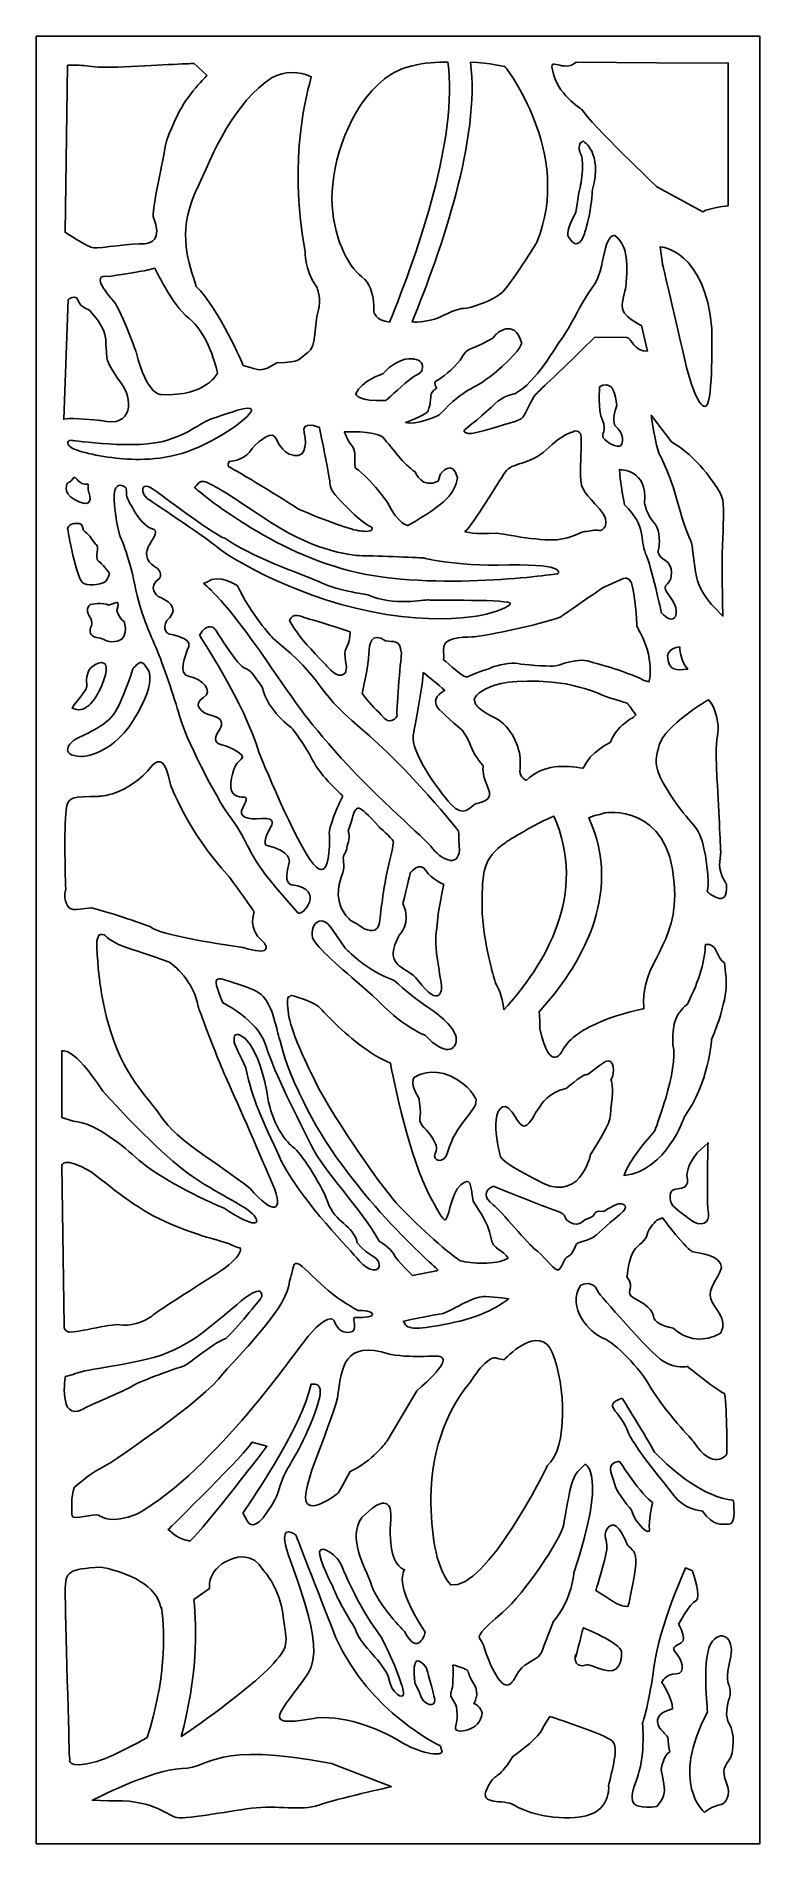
# Model space of a CAD drawing. Header units: centimetres. Extents: x -1.7 to 1.7, y -4.26 to 4.26.
import ezdxf

# ---------------------------------------------------------------- set-up
doc = ezdxf.new("R2010")
doc.units = ezdxf.units.CM
doc.header["$MEASUREMENT"] = 0
doc.layers.add('Layer 1', color=7, linetype='Continuous')

msp = doc.modelspace()

# ---------------------------------------------------------------- linework, layer by layer
at = {"layer": 'Layer 1'}
for points, knots in [([(-1.70471, -0.38548), (-1.70471, -0.38548), (-1.70471, -0.38516), (-1.70471, -0.38516), (-1.70471, -0.38516), (-1.70471, -0.38516), (-1.70471, 4.26053), (-1.70471, 4.26053), (-1.70471, 4.26053), (-1.70471, 4.26053), (1.70471, 4.26053), (1.70471, 4.26053), (1.70471, 4.26053), (1.70471, 4.26053), (1.70471, -0.38538), (1.70471, -0.38538), (1.70471, -0.38538), (1.70471, -0.38538), (1.70471, -0.38548), (1.70471, -0.38548), (1.70471, -0.38548), (1.70471, -0.38548), (1.70471, -4.26054), (1.70471, -4.26054), (1.70471, -4.26054), (1.70471, -4.26054), (-1.70471, -4.26054), (-1.70471, -4.26054), (-1.70471, -4.26054), (-1.70471, -4.26054), (-1.70471, -0.38548), (-1.70471, -0.38548)], [0, 0, 0, 0, 0.1111111, 0.1111111, 0.1111111, 0.1111111, 0.2222222, 0.2222222, 0.2222222, 0.2222222, 0.3333333, 0.3333333, 0.3333333, 0.3333333, 0.4444444, 0.4444444, 0.4444444, 0.4444444, 0.5555556, 0.5555556, 0.5555556, 0.5555556, 0.6666667, 0.6666667, 0.6666667, 0.6666667, 0.7777778, 0.7777778, 0.7777778, 0.7777778, 1, 1, 1, 1]), ([(-1.55769, 4.12322), (-1.55769, 4.12322), (-1.56858, 3.3363), (-1.56858, 3.3363), (-1.56858, 3.3363), (-1.56858, 3.3363), (-1.46325, 3.26629), (-1.43328, 3.26206), (-1.43328, 3.26206), (-1.4033, 3.26064), (-1.2489, 3.28457), (-1.19495, 3.28176), (-1.19495, 3.28176), (-1.16514, 3.28593), (-1.10913, 3.29864), (-1.15298, 3.40982), (-1.15298, 3.40982), (-1.15748, 3.46188), (-1.10951, 3.65889), (-1.10202, 3.71096), (-1.10202, 3.71096), (-1.09452, 3.76303), (-1.08253, 3.79399), (-1.03906, 3.88827), (-1.03906, 3.88827), (-0.99559, 3.98256), (-0.89967, 4.07544), (-0.89967, 4.07544), (-0.89967, 4.07544), (-0.89967, 4.07544), (-0.96112, 4.13172), (-0.96112, 4.13172), (-0.96112, 4.13172), (-0.96112, 4.13172), (-1.11252, 4.12609), (-1.28938, 4.11624), (-1.28938, 4.11624), (-1.46625, 4.1064), (-1.46776, 4.13026), (-1.55769, 4.12322)], [0, 0, 0, 0, 0.0909091, 0.0909091, 0.0909091, 0.0909091, 0.1818182, 0.1818182, 0.1818182, 0.1818182, 0.2727273, 0.2727273, 0.2727273, 0.2727273, 0.3636364, 0.3636364, 0.3636364, 0.3636364, 0.4545455, 0.4545455, 0.4545455, 0.4545455, 0.5454545, 0.5454545, 0.5454545, 0.5454545, 0.6363636, 0.6363636, 0.6363636, 0.6363636, 0.7272727, 0.7272727, 0.7272727, 0.7272727, 0.8181818, 0.8181818, 0.8181818, 0.8181818, 1, 1, 1, 1]), ([(-0.59224, 4.06506), (-0.53599, 4.09468), (-0.46638, 4.09774), (-0.4084, 4.06938), (-0.4084, 4.06938), (-0.42434, 4.00378), (-0.5205, 3.69784), (-0.43744, 3.24559), (-0.43744, 3.24559), (-0.43744, 3.24559), (-0.44404, 3.16383), (-0.38208, 3.07705), (-0.38208, 3.07705), (-0.38208, 3.07705), (-0.35834, 3.02198), (-0.3768, 2.96357), (-0.3768, 2.96357), (-0.39526, 2.90517), (-0.38207, 2.79837), (-0.42426, 2.76999), (-0.42426, 2.76999), (-0.46645, 2.74162), (-0.45403, 2.72093), (-0.57034, 2.72093), (-0.57034, 2.72093), (-0.64599, 2.67407), (-0.64697, 2.68473), (-0.72908, 2.7088), (-0.72908, 2.7088), (-0.72908, 2.7088), (-0.84402, 2.97554), (-0.95076, 3.08121), (-0.95076, 3.08121), (-0.98361, 3.18861), (-1.04244, 3.32718), (-0.95487, 3.52291), (-0.95487, 3.52291), (-0.86729, 3.71864), (-0.77424, 3.94727), (-0.59224, 4.06506)], [0, 0, 0, 0, 0.0909091, 0.0909091, 0.0909091, 0.0909091, 0.1818182, 0.1818182, 0.1818182, 0.1818182, 0.2727273, 0.2727273, 0.2727273, 0.2727273, 0.3636364, 0.3636364, 0.3636364, 0.3636364, 0.4545455, 0.4545455, 0.4545455, 0.4545455, 0.5454545, 0.5454545, 0.5454545, 0.5454545, 0.6363636, 0.6363636, 0.6363636, 0.6363636, 0.7272727, 0.7272727, 0.7272727, 0.7272727, 0.8181818, 0.8181818, 0.8181818, 0.8181818, 1, 1, 1, 1]), ([(-0.03978, 2.91306), (-0.10825, 2.91874), (-0.11354, 2.96243), (-0.11354, 2.96243), (-0.11354, 2.96243), (-0.11354, 2.96243), (-0.11192, 2.98256), (-0.11493, 3.00958), (-0.11493, 3.00958), (-0.11907, 3.04685), (-0.13202, 3.09719), (-0.17018, 3.12588), (-0.17018, 3.12588), (-0.236, 3.17537), (-0.311, 3.32082), (-0.311, 3.49477), (-0.311, 3.49477), (-0.311, 3.66872), (-0.23158, 3.92639), (-0.0634, 4.0593), (-0.0634, 4.0593), (-0.02488, 4.08974), (0.02022, 4.10917), (0.06685, 4.12107), (0.06685, 4.12107), (0.12379, 4.1356), (0.18302, 4.13889), (0.23541, 4.13717), (0.23541, 4.13717), (0.28218, 3.78433), (0.09919, 3.2525), (-0.03978, 2.91306)], [0, 0, 0, 0, 0.1111111, 0.1111111, 0.1111111, 0.1111111, 0.2222222, 0.2222222, 0.2222222, 0.2222222, 0.3333333, 0.3333333, 0.3333333, 0.3333333, 0.4444444, 0.4444444, 0.4444444, 0.4444444, 0.5555556, 0.5555556, 0.5555556, 0.5555556, 0.6666667, 0.6666667, 0.6666667, 0.6666667, 0.7777778, 0.7777778, 0.7777778, 0.7777778, 1, 1, 1, 1]), ([(0.19158, 2.93285), (0.1356, 2.91546), (0.09532, 2.91107), (0.06635, 2.91347), (0.06635, 2.91347), (0.20532, 3.25291), (0.38831, 3.78475), (0.34154, 4.13758), (0.34154, 4.13758), (0.43357, 4.13455), (0.50444, 4.11609), (0.50444, 4.11609), (0.50444, 4.11609), (0.50444, 4.11609), (0.82613, 3.71121), (0.65486, 3.29017), (0.65486, 3.29017), (0.65486, 3.29017), (0.52542, 3.07998), (0.48456, 3.04691), (0.48456, 3.04691), (0.4437, 3.01385), (0.34245, 2.9773), (0.31048, 2.9773), (0.31048, 2.9773), (0.27851, 2.9773), (0.22166, 2.94772), (0.22166, 2.94772), (0.22166, 2.94772), (0.22166, 2.94772), (0.19158, 2.93285), (0.19158, 2.93285)], [0, 0, 0, 0, 0.1111111, 0.1111111, 0.1111111, 0.1111111, 0.2222222, 0.2222222, 0.2222222, 0.2222222, 0.3333333, 0.3333333, 0.3333333, 0.3333333, 0.4444444, 0.4444444, 0.4444444, 0.4444444, 0.5555556, 0.5555556, 0.5555556, 0.5555556, 0.6666667, 0.6666667, 0.6666667, 0.6666667, 0.7777778, 0.7777778, 0.7777778, 0.7777778, 1, 1, 1, 1]), ([(0.73006, 4.09502), (0.70493, 4.17092), (0.77932, 4.08587), (0.84007, 4.13758), (0.84007, 4.13758), (0.84007, 4.13758), (1.21989, 4.13546), (1.21989, 4.13546), (1.21989, 4.13546), (1.21989, 4.13546), (1.55612, 4.13333), (1.55612, 4.13333), (1.55612, 4.13333), (1.55612, 4.13333), (1.55612, 3.46079), (1.55612, 3.46079), (1.55612, 3.46079), (1.55612, 3.46079), (1.46895, 3.45228), (1.43575, 3.43312), (1.43575, 3.43312), (1.43575, 3.43312), (1.22196, 3.54806), (1.22196, 3.54806), (1.22196, 3.54806), (1.22196, 3.54806), (0.91064, 3.84388), (0.86498, 3.91624), (0.86498, 3.91624), (0.86498, 3.91624), (0.74459, 3.99074), (0.73006, 4.09502)], [0, 0, 0, 0, 0.1111111, 0.1111111, 0.1111111, 0.1111111, 0.2222222, 0.2222222, 0.2222222, 0.2222222, 0.3333333, 0.3333333, 0.3333333, 0.3333333, 0.4444444, 0.4444444, 0.4444444, 0.4444444, 0.5555556, 0.5555556, 0.5555556, 0.5555556, 0.6666667, 0.6666667, 0.6666667, 0.6666667, 0.7777778, 0.7777778, 0.7777778, 0.7777778, 1, 1, 1, 1]), ([(0.8579, 3.75565), (0.8579, 3.75565), (0.87246, 3.76562), (0.87246, 3.76562), (0.87246, 3.76562), (0.87246, 3.76562), (0.96468, 3.7141), (0.91614, 3.53794), (0.91614, 3.53794), (0.91614, 3.53794), (0.91291, 3.47811), (0.90158, 3.41994), (0.90158, 3.41994), (0.89026, 3.36177), (0.8757, 3.32189), (0.8757, 3.32189), (0.8757, 3.32189), (0.8757, 3.32189), (0.84658, 3.23879), (0.80613, 3.31025), (0.80613, 3.31025), (0.80613, 3.31025), (0.77863, 3.32521), (0.83687, 3.42659), (0.83687, 3.42659), (0.83687, 3.42659), (0.85143, 3.52464), (0.85952, 3.55456), (0.85952, 3.55456), (0.85952, 3.55456), (0.87893, 3.65427), (0.86437, 3.69914), (0.86437, 3.69914), (0.86437, 3.69914), (0.84496, 3.72906), (0.8579, 3.75565)], [0, 0, 0, 0, 0.1, 0.1, 0.1, 0.1, 0.2, 0.2, 0.2, 0.2, 0.3, 0.3, 0.3, 0.3, 0.4, 0.4, 0.4, 0.4, 0.5, 0.5, 0.5, 0.5, 0.6, 0.6, 0.6, 0.6, 0.7, 0.7, 0.7, 0.7, 0.8, 0.8, 0.8, 0.8, 1, 1, 1, 1]), ([(1.17513, 2.77563), (1.17513, 2.77563), (1.14666, 2.89701), (1.14666, 2.89701), (1.14666, 2.89701), (1.14666, 2.89701), (1.047, 2.93943), (1.05555, 2.995), (1.05555, 2.995), (1.06409, 3.05058), (1.07548, 3.07398), (1.07548, 3.1003), (1.07548, 3.1003), (1.07548, 3.12663), (1.09826, 3.26849), (1.02138, 3.32114), (1.02138, 3.32114), (1.02138, 3.32114), (0.99291, 3.32845), (0.97582, 3.25533), (0.97582, 3.25533), (0.95874, 3.1822), (0.94877, 3.11493), (0.91603, 3.0769), (0.91603, 3.0769), (0.88328, 3.03888), (0.79929, 2.86777), (0.77224, 2.83559), (0.77224, 2.83559), (0.74519, 2.80341), (0.65265, 2.62792), (0.55014, 2.57527), (0.55014, 2.57527), (0.55014, 2.57527), (0.49035, 2.56356), (0.45618, 2.527), (0.45618, 2.527), (0.42201, 2.49044), (0.31097, 2.40269), (0.31097, 2.40269), (0.31097, 2.40269), (0.31097, 2.40269), (0.3067, 2.37052), (0.40066, 2.39976), (0.40066, 2.39976), (0.49462, 2.42902), (0.57435, 2.4451), (0.58858, 2.46412), (0.58858, 2.46412), (0.60282, 2.48313), (0.62702, 2.54748), (0.64838, 2.57088), (0.64838, 2.57088), (0.66973, 2.59428), (0.78647, 2.7025), (0.83915, 2.75515), (0.83915, 2.75515), (0.89182, 2.8078), (0.92742, 2.84144), (0.92742, 2.84144), (0.92742, 2.84144), (0.92742, 2.84144), (1.07744, 2.83933), (1.07744, 2.83933), (1.07744, 2.83933), (1.09832, 2.83905), (1.11573, 2.76941), (1.17513, 2.77563)], [0, 0, 0, 0, 0.0555556, 0.0555556, 0.0555556, 0.0555556, 0.1111111, 0.1111111, 0.1111111, 0.1111111, 0.1666667, 0.1666667, 0.1666667, 0.1666667, 0.2222222, 0.2222222, 0.2222222, 0.2222222, 0.2777778, 0.2777778, 0.2777778, 0.2777778, 0.3333333, 0.3333333, 0.3333333, 0.3333333, 0.3888889, 0.3888889, 0.3888889, 0.3888889, 0.4444444, 0.4444444, 0.4444444, 0.4444444, 0.5, 0.5, 0.5, 0.5, 0.5555556, 0.5555556, 0.5555556, 0.5555556, 0.6111111, 0.6111111, 0.6111111, 0.6111111, 0.6666667, 0.6666667, 0.6666667, 0.6666667, 0.7222222, 0.7222222, 0.7222222, 0.7222222, 0.7777778, 0.7777778, 0.7777778, 0.7777778, 0.8333333, 0.8333333, 0.8333333, 0.8333333, 0.8888889, 0.8888889, 0.8888889, 0.8888889, 1, 1, 1, 1]), ([(1.2355, 3.26795), (1.2355, 3.26795), (1.44816, 3.25312), (1.47836, 2.88093), (1.47836, 2.88093), (1.47836, 2.88093), (1.48492, 2.59908), (1.45866, 2.52626), (1.45866, 2.52626), (1.45866, 2.52626), (1.42847, 2.45074), (1.3589, 2.69887), (1.3589, 2.69887), (1.30901, 2.92273), (1.246, 3.18704), (1.246, 3.18704), (1.246, 3.18704), (1.246, 3.18704), (1.2355, 3.26795), (1.2355, 3.26795)], [0, 0, 0, 0, 0.1666667, 0.1666667, 0.1666667, 0.1666667, 0.3333333, 0.3333333, 0.3333333, 0.3333333, 0.5, 0.5, 0.5, 0.5, 0.6666667, 0.6666667, 0.6666667, 0.6666667, 1, 1, 1, 1]), ([(-1.181, 3.15744), (-1.181, 3.15744), (-1.26133, 3.14337), (-1.36125, 3.1273), (-1.36125, 3.1273), (-1.46312, 3.14539), (-1.34753, 3.02084), (-1.34753, 3.02084), (-1.34753, 3.02084), (-1.30834, 2.98468), (-1.2339, 2.77174), (-1.2339, 2.77174), (-1.2339, 2.77174), (-1.181, 2.5608), (-1.1144, 2.57085), (-1.1144, 2.57085), (-1.1144, 2.57085), (-0.90086, 2.56081), (-0.84992, 2.6733), (-0.84992, 2.6733), (-0.84992, 2.6733), (-0.86559, 2.73558), (-0.90282, 2.86414), (-0.9851, 2.93044), (-0.9851, 2.93044), (-1.06739, 2.99673), (-1.14543, 3.16692), (-1.14543, 3.16692), (-1.14543, 3.16692), (-1.14543, 3.16692), (-1.181, 3.15744), (-1.181, 3.15744)], [0, 0, 0, 0, 0.1111111, 0.1111111, 0.1111111, 0.1111111, 0.2222222, 0.2222222, 0.2222222, 0.2222222, 0.3333333, 0.3333333, 0.3333333, 0.3333333, 0.4444444, 0.4444444, 0.4444444, 0.4444444, 0.5555556, 0.5555556, 0.5555556, 0.5555556, 0.6666667, 0.6666667, 0.6666667, 0.6666667, 0.7777778, 0.7777778, 0.7777778, 0.7777778, 1, 1, 1, 1]), ([(-1.55115, 2.45832), (-1.55115, 2.45832), (-1.57446, 2.45464), (-1.57446, 2.45464), (-1.57446, 2.45464), (-1.57446, 2.45464), (-1.55474, 3.0184), (-1.55474, 3.0184), (-1.55474, 3.0184), (-1.55474, 3.0184), (-1.51707, 3.04788), (-1.50631, 3.01288), (-1.50631, 3.01288), (-1.49555, 2.97787), (-1.45789, 2.97787), (-1.44713, 2.96129), (-1.44713, 2.96129), (-1.43637, 2.94471), (-1.38077, 2.89312), (-1.37718, 2.83048), (-1.37718, 2.83048), (-1.3736, 2.76784), (-1.3718, 2.7402), (-1.3718, 2.7402), (-1.3718, 2.7402), (-1.3718, 2.7402), (-1.35566, 2.69046), (-1.30365, 2.62414), (-1.30365, 2.62414), (-1.25164, 2.55781), (-1.24268, 2.40858), (-1.4005, 2.44911), (-1.4005, 2.44911), (-1.4005, 2.44911), (-1.49555, 2.45832), (-1.55115, 2.45832)], [0, 0, 0, 0, 0.1, 0.1, 0.1, 0.1, 0.2, 0.2, 0.2, 0.2, 0.3, 0.3, 0.3, 0.3, 0.4, 0.4, 0.4, 0.4, 0.5, 0.5, 0.5, 0.5, 0.6, 0.6, 0.6, 0.6, 0.7, 0.7, 0.7, 0.7, 0.8, 0.8, 0.8, 0.8, 1, 1, 1, 1]), ([(0.44889, 2.83849), (0.44889, 2.83849), (0.46001, 2.85307), (0.46001, 2.85307), (0.46001, 2.85307), (0.46001, 2.85307), (0.5461, 2.93937), (0.58301, 2.81242), (0.58301, 2.81242), (0.58301, 2.81242), (0.56741, 2.76363), (0.45245, 2.67065), (0.45245, 2.67065), (0.33749, 2.57767), (0.33023, 2.61713), (0.19442, 2.47494), (0.19442, 2.47494), (0.19442, 2.47494), (0.0772, 2.42071), (0.03574, 2.43976), (0.03574, 2.43976), (0.03574, 2.43976), (0.11865, 2.46908), (0.13581, 2.48667), (0.13581, 2.48667), (0.15297, 2.50426), (0.1544, 2.56435), (0.15583, 2.57462), (0.15583, 2.57462), (0.15725, 2.58488), (0.18155, 2.60101), (0.18155, 2.60101), (0.18155, 2.60101), (0.18155, 2.60101), (0.16582, 2.6274), (0.17726, 2.63326), (0.17726, 2.63326), (0.18871, 2.63912), (0.24159, 2.67285), (0.28019, 2.71829), (0.28019, 2.71829), (0.3188, 2.76372), (0.30451, 2.77251), (0.35454, 2.79157), (0.35454, 2.79157), (0.40457, 2.81063), (0.44889, 2.83849), (0.44889, 2.83849)], [0, 0, 0, 0, 0.0769231, 0.0769231, 0.0769231, 0.0769231, 0.1538462, 0.1538462, 0.1538462, 0.1538462, 0.2307692, 0.2307692, 0.2307692, 0.2307692, 0.3076923, 0.3076923, 0.3076923, 0.3076923, 0.3846154, 0.3846154, 0.3846154, 0.3846154, 0.4615385, 0.4615385, 0.4615385, 0.4615385, 0.5384615, 0.5384615, 0.5384615, 0.5384615, 0.6153846, 0.6153846, 0.6153846, 0.6153846, 0.6923077, 0.6923077, 0.6923077, 0.6923077, 0.7692308, 0.7692308, 0.7692308, 0.7692308, 0.8461538, 0.8461538, 0.8461538, 0.8461538, 1, 1, 1, 1]), ([(0.07626, 2.738), (0.07626, 2.738), (0.01058, 2.75985), (-0.07105, 2.66886), (-0.07105, 2.66886), (-0.07105, 2.66886), (-0.17221, 2.6379), (-0.19883, 2.57421), (-0.19883, 2.57421), (-0.19883, 2.57421), (-0.18819, 2.53599), (-0.05686, 2.54327), (-0.05686, 2.54327), (-0.05686, 2.54327), (0.00881, 2.60334), (0.04786, 2.63609), (0.04786, 2.63609), (0.08691, 2.66885), (0.11175, 2.67067), (0.11175, 2.68523), (0.11175, 2.68523), (0.12554, 2.71609), (0.10398, 2.7361), (0.07626, 2.738)], [0, 0, 0, 0, 0.1428571, 0.1428571, 0.1428571, 0.1428571, 0.2857143, 0.2857143, 0.2857143, 0.2857143, 0.4285714, 0.4285714, 0.4285714, 0.4285714, 0.5714286, 0.5714286, 0.5714286, 0.5714286, 0.7142857, 0.7142857, 0.7142857, 0.7142857, 1, 1, 1, 1]), ([(0.96431, 2.61458), (0.96431, 2.61458), (0.95006, 2.60716), (0.95006, 2.60716), (0.95006, 2.60716), (0.95006, 2.60716), (0.94084, 2.49904), (0.96316, 2.45011), (0.96316, 2.45011), (0.98547, 2.40117), (0.95545, 2.38617), (0.967, 2.36723), (0.967, 2.36723), (0.97855, 2.34828), (1.06131, 2.29578), (1.05745, 2.35309), (1.05745, 2.35309), (1.05745, 2.35309), (1.06774, 2.38405), (1.02213, 2.42488), (1.02213, 2.42488), (1.02213, 2.42488), (1.00349, 2.45254), (1.03111, 2.51907), (1.03111, 2.51907), (1.02084, 2.57309), (1.01891, 2.62775), (0.96431, 2.61458)], [0, 0, 0, 0, 0.125, 0.125, 0.125, 0.125, 0.25, 0.25, 0.25, 0.25, 0.375, 0.375, 0.375, 0.375, 0.5, 0.5, 0.5, 0.5, 0.625, 0.625, 0.625, 0.625, 0.75, 0.75, 0.75, 0.75, 1, 1, 1, 1]), ([(-1.53438, 2.35513), (-1.53438, 2.35513), (-1.22646, 2.30944), (-1.08605, 2.35636), (-1.08605, 2.35636), (-0.94563, 2.40329), (-0.94055, 2.44117), (-0.85427, 2.46376), (-0.85427, 2.46376), (-0.85427, 2.46376), (-0.71884, 2.51693), (-0.69443, 2.50506), (-0.69443, 2.50506), (-0.67001, 2.49318), (-0.75482, 2.41661), (-0.90645, 2.33873), (-0.90645, 2.33873), (-1.05808, 2.26085), (-1.19945, 2.26174), (-1.29351, 2.26817), (-1.29351, 2.26817), (-1.38758, 2.2746), (-1.51143, 2.30032), (-1.54122, 2.32282), (-1.54122, 2.32282), (-1.56521, 2.34095), (-1.55563, 2.35815), (-1.53438, 2.35513)], [0, 0, 0, 0, 0.125, 0.125, 0.125, 0.125, 0.25, 0.25, 0.25, 0.25, 0.375, 0.375, 0.375, 0.375, 0.5, 0.5, 0.5, 0.5, 0.625, 0.625, 0.625, 0.625, 0.75, 0.75, 0.75, 0.75, 1, 1, 1, 1]), ([(1.48881, 1.56863), (1.48881, 1.56863), (1.53046, 1.52656), (1.53046, 1.52656), (1.53046, 1.52656), (1.53046, 1.52656), (1.52719, 1.65095), (1.52719, 1.76189), (1.52719, 1.76189), (1.52719, 1.87283), (1.53155, 1.87619), (1.53155, 1.93895), (1.53155, 1.93895), (1.53155, 2.0017), (1.54246, 2.06557), (1.51628, 2.1104), (1.51628, 2.1104), (1.4901, 2.15522), (1.40937, 2.27849), (1.28829, 2.34797), (1.28829, 2.34797), (1.28829, 2.34797), (1.19338, 2.47348), (1.19338, 2.47348), (1.19338, 2.47348), (1.19338, 2.47348), (1.19993, 2.39392), (1.22829, 2.29642), (1.22829, 2.29642), (1.22829, 2.29642), (1.28501, 2.18996), (1.31556, 2.07006), (1.31556, 2.07006), (1.3461, 1.95015), (1.38314, 1.87486), (1.38498, 1.86449), (1.38498, 1.86449), (1.38682, 1.85412), (1.39508, 1.76743), (1.40611, 1.71373), (1.40611, 1.71373), (1.41714, 1.66003), (1.45757, 1.59972), (1.48881, 1.56863)], [0, 0, 0, 0, 0.0833333, 0.0833333, 0.0833333, 0.0833333, 0.1666667, 0.1666667, 0.1666667, 0.1666667, 0.25, 0.25, 0.25, 0.25, 0.3333333, 0.3333333, 0.3333333, 0.3333333, 0.4166667, 0.4166667, 0.4166667, 0.4166667, 0.5, 0.5, 0.5, 0.5, 0.5833333, 0.5833333, 0.5833333, 0.5833333, 0.6666667, 0.6666667, 0.6666667, 0.6666667, 0.75, 0.75, 0.75, 0.75, 0.8333333, 0.8333333, 0.8333333, 0.8333333, 1, 1, 1, 1]), ([(-0.12327, 1.94606), (-0.12327, 1.94606), (-0.165, 1.9608), (-0.22831, 2.0272), (-0.22831, 2.0272), (-0.29163, 2.0936), (-0.3161, 2.10835), (-0.32041, 2.15409), (-0.32041, 2.15409), (-0.32472, 2.19984), (-0.37076, 2.41673), (-0.37076, 2.41673), (-0.37076, 2.41673), (-0.37076, 2.41673), (-0.45854, 2.45214), (-0.44271, 2.39017), (-0.44271, 2.39017), (-0.42689, 2.32821), (-0.4384, 2.26032), (-0.51322, 2.28984), (-0.51322, 2.28984), (-0.56359, 2.32083), (-0.56359, 2.3533), (-0.58373, 2.37543), (-0.58373, 2.37543), (-0.60387, 2.39755), (-0.6715, 2.34149), (-0.70028, 2.30017), (-0.70028, 2.30017), (-0.72906, 2.25885), (-0.79525, 2.25591), (-0.79525, 2.25591), (-0.79525, 2.25591), (-0.79525, 2.25591), (-0.80677, 2.23376), (-0.79669, 2.23082), (-0.79669, 2.23082), (-0.78661, 2.22787), (-0.57222, 2.09803), (-0.46862, 2.03163), (-0.46862, 2.03163), (-0.34199, 1.97556), (-0.21679, 1.9313), (-0.17651, 1.92835), (-0.17651, 1.92835), (-0.15882, 1.92705), (-0.11329, 1.91878), (-0.12327, 1.94606)], [0, 0, 0, 0, 0.0769231, 0.0769231, 0.0769231, 0.0769231, 0.1538462, 0.1538462, 0.1538462, 0.1538462, 0.2307692, 0.2307692, 0.2307692, 0.2307692, 0.3076923, 0.3076923, 0.3076923, 0.3076923, 0.3846154, 0.3846154, 0.3846154, 0.3846154, 0.4615385, 0.4615385, 0.4615385, 0.4615385, 0.5384615, 0.5384615, 0.5384615, 0.5384615, 0.6153846, 0.6153846, 0.6153846, 0.6153846, 0.6923077, 0.6923077, 0.6923077, 0.6923077, 0.7692308, 0.7692308, 0.7692308, 0.7692308, 0.8461538, 0.8461538, 0.8461538, 0.8461538, 1, 1, 1, 1]), ([(0.18934, 2.1629), (0.18934, 2.1629), (0.20095, 2.19719), (0.20095, 2.19719), (0.20095, 2.19719), (0.20095, 2.19719), (0.2561, 2.27323), (0.28078, 2.17781), (0.28078, 2.17781), (0.26481, 2.10475), (0.23288, 2.06002), (0.0471, 1.95416), (0.0471, 1.95416), (0.0471, 1.95416), (0.00066, 1.95714), (-0.04869, 2.06151), (-0.04869, 2.06151), (-0.04869, 2.06151), (-0.12271, 2.16886), (-0.20109, 2.22552), (-0.20109, 2.22552), (-0.20689, 2.28218), (-0.19673, 2.30752), (-0.21996, 2.33436), (-0.21996, 2.33436), (-0.24318, 2.3612), (-0.25189, 2.39549), (-0.25189, 2.39549), (-0.25189, 2.39549), (-0.25189, 2.39549), (-0.114, 2.40145), (-0.07336, 2.37164), (-0.07336, 2.37164), (-0.01966, 2.3105), (0.02533, 2.2449), (0.08048, 2.20614), (0.08048, 2.20614), (0.08048, 2.20614), (0.11532, 2.12264), (0.18934, 2.1629)], [0, 0, 0, 0, 0.0909091, 0.0909091, 0.0909091, 0.0909091, 0.1818182, 0.1818182, 0.1818182, 0.1818182, 0.2727273, 0.2727273, 0.2727273, 0.2727273, 0.3636364, 0.3636364, 0.3636364, 0.3636364, 0.4545455, 0.4545455, 0.4545455, 0.4545455, 0.5454545, 0.5454545, 0.5454545, 0.5454545, 0.6363636, 0.6363636, 0.6363636, 0.6363636, 0.7272727, 0.7272727, 0.7272727, 0.7272727, 0.8181818, 0.8181818, 0.8181818, 0.8181818, 1, 1, 1, 1]), ([(0.8221, 2.39448), (0.8221, 2.39448), (0.77621, 2.38617), (0.69793, 2.31129), (0.69793, 2.31129), (0.61965, 2.23642), (0.53574, 2.25293), (0.50432, 2.20501), (0.50432, 2.20501), (0.4729, 2.15707), (0.35826, 1.96528), (0.31538, 1.92481), (0.31538, 1.92481), (0.31538, 1.92481), (0.36135, 1.91008), (0.46432, 1.91847), (0.46432, 1.91847), (0.46432, 1.91847), (0.67189, 1.87824), (0.7487, 1.88663), (0.7487, 1.88663), (0.82551, 1.89501), (0.85656, 1.92349), (0.87945, 1.92518), (0.87945, 1.92518), (0.90233, 1.92686), (0.93175, 1.93691), (0.94646, 1.93021), (0.94646, 1.93021), (0.96117, 1.9235), (1.01183, 1.96371), (0.94972, 2.03243), (0.94972, 2.03243), (0.88762, 2.10115), (0.85984, 2.11791), (0.85984, 2.18997), (0.85984, 2.18997), (0.85984, 2.26203), (0.8631, 2.31231), (0.8631, 2.31231), (0.8631, 2.31231), (0.8631, 2.31231), (0.8631, 2.37097), (0.8631, 2.37097), (0.8631, 2.37097), (0.8631, 2.39657), (0.84077, 2.40623), (0.8221, 2.39448)], [0, 0, 0, 0, 0.0769231, 0.0769231, 0.0769231, 0.0769231, 0.1538462, 0.1538462, 0.1538462, 0.1538462, 0.2307692, 0.2307692, 0.2307692, 0.2307692, 0.3076923, 0.3076923, 0.3076923, 0.3076923, 0.3846154, 0.3846154, 0.3846154, 0.3846154, 0.4615385, 0.4615385, 0.4615385, 0.4615385, 0.5384615, 0.5384615, 0.5384615, 0.5384615, 0.6153846, 0.6153846, 0.6153846, 0.6153846, 0.6923077, 0.6923077, 0.6923077, 0.6923077, 0.7692308, 0.7692308, 0.7692308, 0.7692308, 0.8461538, 0.8461538, 0.8461538, 0.8461538, 1, 1, 1, 1]), ([(-1.27873, 2.10875), (-1.27873, 2.10875), (-1.2806, 2.13044), (-1.2806, 2.13044), (-1.2806, 2.13044), (-1.2806, 2.13044), (-1.38418, 2.22494), (-1.31253, 1.91125), (-1.31253, 1.91125), (-1.31253, 1.91125), (-1.26814, 1.81676), (-1.24012, 1.6745), (-1.24012, 1.6745), (-1.21211, 1.53224), (-1.16809, 1.44606), (-1.13341, 1.36125), (-1.13341, 1.36125), (-1.09872, 1.27644), (-1.04537, 1.11639), (-1.02535, 1.04253), (-1.02535, 1.04253), (-1.00534, 0.96866), (-0.86847, 0.68268), (-0.78328, 0.56917), (-0.78328, 0.56917), (-0.69808, 0.45567), (-0.72045, 0.42049), (-0.57634, 0.24757), (-0.57634, 0.24757), (-0.57634, 0.24757), (-0.4721, 0.12809), (-0.4721, 0.12809), (-0.4721, 0.12809), (-0.45364, 0.10693), (-0.33585, 0.23799), (-0.4997, 0.26014), (-0.4997, 0.26014), (-0.4997, 0.26014), (-0.54596, 0.26156), (-0.51203, 0.36592), (-0.51203, 0.36592), (-0.51203, 0.36592), (-0.49958, 0.42044), (-0.62284, 0.4471), (-0.62284, 0.4471), (-0.62284, 0.4471), (-0.64094, 0.46565), (-0.59684, 0.53638), (-0.59684, 0.53638), (-0.59684, 0.53638), (-0.57084, 0.57929), (-0.64094, 0.57233), (-0.64094, 0.57233), (-0.71106, 0.56537), (-0.75402, 0.58044), (-0.7314, 0.62334), (-0.7314, 0.62334), (-0.70879, 0.66625), (-0.71106, 0.67321), (-0.72915, 0.67321), (-0.72915, 0.67321), (-0.74724, 0.67321), (-0.79473, 0.67552), (-0.78682, 0.74046), (-0.78682, 0.74046), (-0.7789, 0.80539), (-0.76759, 0.82974), (-0.73819, 0.85178), (-0.73819, 0.85178), (-0.70879, 0.87381), (-0.80152, 0.91207), (-0.82526, 0.91903), (-0.82526, 0.91903), (-0.84901, 0.92599), (-0.8818, 0.9318), (-0.83883, 0.99441), (-0.83883, 0.99441), (-0.82753, 1.01992), (-0.82074, 1.04427), (-0.87728, 1.05818), (-0.87728, 1.05818), (-0.93382, 1.07209), (-0.96663, 1.11151), (-0.91687, 1.14282), (-0.91687, 1.14282), (-0.86711, 1.17413), (-0.92364, 1.23095), (-0.98245, 1.24139), (-0.98245, 1.24139), (-1.04126, 1.25183), (-1.00167, 1.34111), (-0.98584, 1.38401), (-0.98584, 1.38401), (-0.97002, 1.42692), (-1.07178, 1.43852), (-1.08083, 1.44316), (-1.08083, 1.44316), (-1.08988, 1.44779), (-1.11929, 1.47793), (-1.07518, 1.52084), (-1.07518, 1.52084), (-1.03108, 1.56375), (-1.08987, 1.6055), (-1.12946, 1.61941), (-1.12946, 1.61941), (-1.12946, 1.61941), (-1.18712, 1.66346), (-1.12267, 1.70521), (-1.12267, 1.70521), (-1.12267, 1.70521), (-1.10346, 1.73535), (-1.14756, 1.76087), (-1.14756, 1.76087), (-1.19166, 1.78639), (-1.19279, 1.83045), (-1.16904, 1.8664), (-1.16904, 1.8664), (-1.14529, 1.90234), (-1.13058, 1.9325), (-1.15773, 1.93829), (-1.15773, 1.93829), (-1.18487, 1.94408), (-1.22446, 1.98931), (-1.24255, 2.02293), (-1.24255, 2.02293), (-1.26064, 2.05656), (-1.28212, 2.08092), (-1.27873, 2.10875)], [0, 0, 0, 0, 0.030303, 0.030303, 0.030303, 0.030303, 0.0606061, 0.0606061, 0.0606061, 0.0606061, 0.0909091, 0.0909091, 0.0909091, 0.0909091, 0.1212121, 0.1212121, 0.1212121, 0.1212121, 0.1515152, 0.1515152, 0.1515152, 0.1515152, 0.1818182, 0.1818182, 0.1818182, 0.1818182, 0.2121212, 0.2121212, 0.2121212, 0.2121212, 0.2424242, 0.2424242, 0.2424242, 0.2424242, 0.2727273, 0.2727273, 0.2727273, 0.2727273, 0.3030303, 0.3030303, 0.3030303, 0.3030303, 0.3333333, 0.3333333, 0.3333333, 0.3333333, 0.3636364, 0.3636364, 0.3636364, 0.3636364, 0.3939394, 0.3939394, 0.3939394, 0.3939394, 0.4242424, 0.4242424, 0.4242424, 0.4242424, 0.4545455, 0.4545455, 0.4545455, 0.4545455, 0.4848485, 0.4848485, 0.4848485, 0.4848485, 0.5151515, 0.5151515, 0.5151515, 0.5151515, 0.5454545, 0.5454545, 0.5454545, 0.5454545, 0.5757576, 0.5757576, 0.5757576, 0.5757576, 0.6060606, 0.6060606, 0.6060606, 0.6060606, 0.6363636, 0.6363636, 0.6363636, 0.6363636, 0.6666667, 0.6666667, 0.6666667, 0.6666667, 0.6969697, 0.6969697, 0.6969697, 0.6969697, 0.7272727, 0.7272727, 0.7272727, 0.7272727, 0.7575758, 0.7575758, 0.7575758, 0.7575758, 0.7878788, 0.7878788, 0.7878788, 0.7878788, 0.8181818, 0.8181818, 0.8181818, 0.8181818, 0.8484848, 0.8484848, 0.8484848, 0.8484848, 0.8787879, 0.8787879, 0.8787879, 0.8787879, 0.9090909, 0.9090909, 0.9090909, 0.9090909, 0.9393939, 0.9393939, 0.9393939, 0.9393939, 1, 1, 1, 1]), ([(1.06761, 2.05067), (1.05583, 2.10614), (1.04712, 2.16163), (1.04292, 2.21711), (1.04292, 2.21711), (1.04292, 2.21711), (1.18051, 2.2211), (1.16105, 2.06138), (1.16105, 2.06138), (1.16105, 2.06138), (1.16753, 2.01081), (1.21296, 1.95889), (1.21296, 1.95889), (1.23503, 1.92827), (1.23502, 1.86439), (1.22594, 1.8351), (1.22594, 1.8351), (1.22594, 1.8351), (1.22075, 1.8098), (1.25969, 1.78851), (1.25969, 1.78851), (1.29864, 1.76721), (1.29475, 1.69667), (1.26749, 1.6767), (1.26749, 1.6767), (1.24022, 1.65673), (1.28094, 1.62956), (1.30289, 1.58342), (1.30289, 1.58342), (1.32485, 1.53727), (1.30289, 1.47312), (1.24034, 1.54402), (1.24034, 1.54402), (1.24034, 1.54402), (1.19518, 1.75707), (1.16683, 1.82102), (1.16683, 1.82102), (1.13848, 1.88497), (1.1725, 1.95086), (1.06761, 2.05067)], [0, 0, 0, 0, 0.0909091, 0.0909091, 0.0909091, 0.0909091, 0.1818182, 0.1818182, 0.1818182, 0.1818182, 0.2727273, 0.2727273, 0.2727273, 0.2727273, 0.3636364, 0.3636364, 0.3636364, 0.3636364, 0.4545455, 0.4545455, 0.4545455, 0.4545455, 0.5454545, 0.5454545, 0.5454545, 0.5454545, 0.6363636, 0.6363636, 0.6363636, 0.6363636, 0.7272727, 0.7272727, 0.7272727, 0.7272727, 0.8181818, 0.8181818, 0.8181818, 0.8181818, 1, 1, 1, 1]), ([(-1.55565, 2.15573), (-1.55565, 2.15573), (-1.58762, 2.11152), (-1.52368, 2.07615), (-1.52368, 2.07615), (-1.45975, 2.04079), (-1.43762, 2.05973), (-1.45729, 2.11026), (-1.45729, 2.11026), (-1.45729, 2.11026), (-1.46098, 2.13299), (-1.45975, 2.14815), (-1.45975, 2.14815), (-1.45975, 2.14815), (-1.48803, 2.14562), (-1.50278, 2.16078), (-1.50278, 2.16078), (-1.51754, 2.17594), (-1.52123, 2.18857), (-1.53229, 2.17341), (-1.53229, 2.17341), (-1.54335, 2.15825), (-1.55565, 2.15573), (-1.55565, 2.15573)], [0, 0, 0, 0, 0.1428571, 0.1428571, 0.1428571, 0.1428571, 0.2857143, 0.2857143, 0.2857143, 0.2857143, 0.4285714, 0.4285714, 0.4285714, 0.4285714, 0.5714286, 0.5714286, 0.5714286, 0.5714286, 0.7142857, 0.7142857, 0.7142857, 0.7142857, 1, 1, 1, 1]), ([(-1.19803, 2.09961), (-1.19803, 2.09961), (-1.18314, 2.08229), (-1.18314, 2.08229), (-1.18314, 2.08229), (-1.18314, 2.08229), (-0.91274, 1.90266), (-0.84784, 1.84895), (-0.84784, 1.84895), (-0.78294, 1.79525), (-0.44761, 1.5959), (-0.05515, 1.53505), (-0.05515, 1.53505), (0.33731, 1.47419), (0.52032, 1.56209), (0.52981, 1.58482), (0.52981, 1.58482), (0.53929, 1.60756), (0.16148, 1.59944), (0.14251, 1.60269), (0.14251, 1.60269), (0.12353, 1.60593), (-0.02032, 1.57183), (-0.14204, 1.62704), (-0.14204, 1.62704), (-0.14204, 1.62704), (-0.31435, 1.65303), (-0.37284, 1.69038), (-0.37284, 1.69038), (-0.47085, 1.72935), (-0.69691, 1.81055), (-0.81547, 1.89337), (-0.81547, 1.89337), (-0.8629, 1.90961), (-1.08263, 2.072), (-1.13796, 2.11423), (-1.13796, 2.11423), (-1.19329, 2.15645), (-1.21226, 2.14021), (-1.19803, 2.09961)], [0, 0, 0, 0, 0.0909091, 0.0909091, 0.0909091, 0.0909091, 0.1818182, 0.1818182, 0.1818182, 0.1818182, 0.2727273, 0.2727273, 0.2727273, 0.2727273, 0.3636364, 0.3636364, 0.3636364, 0.3636364, 0.4545455, 0.4545455, 0.4545455, 0.4545455, 0.5454545, 0.5454545, 0.5454545, 0.5454545, 0.6363636, 0.6363636, 0.6363636, 0.6363636, 0.7272727, 0.7272727, 0.7272727, 0.7272727, 0.8181818, 0.8181818, 0.8181818, 0.8181818, 1, 1, 1, 1]), ([(-0.95745, 2.13162), (-0.95745, 2.13162), (-0.62658, 1.84158), (-0.22633, 1.74035), (-0.22633, 1.74035), (0.17393, 1.63911), (0.75296, 1.72667), (0.75296, 1.72667), (0.75296, 1.72667), (0.75296, 1.72667), (0.80099, 1.77318), (0.52348, 1.76771), (0.52348, 1.76771), (0.24598, 1.76224), (0.12323, 1.80055), (0.12323, 1.80055), (0.12323, 1.80055), (0.12323, 1.80055), (-0.10359, 1.81149), (-0.16762, 1.81149), (-0.16762, 1.81149), (-0.23166, 1.81149), (-0.41577, 1.84159), (-0.63191, 1.98934), (-0.63191, 1.98934), (-0.84805, 2.13709), (-0.89875, 2.15625), (-0.89875, 2.15625), (-0.89875, 2.15625), (-0.89875, 2.15625), (-0.92434, 2.17091), (-0.94048, 2.15341), (-0.94048, 2.15341), (-0.95662, 2.13591), (-0.95745, 2.13162), (-0.95745, 2.13162)], [0, 0, 0, 0, 0.1, 0.1, 0.1, 0.1, 0.2, 0.2, 0.2, 0.2, 0.3, 0.3, 0.3, 0.3, 0.4, 0.4, 0.4, 0.4, 0.5, 0.5, 0.5, 0.5, 0.6, 0.6, 0.6, 0.6, 0.7, 0.7, 0.7, 0.7, 0.8, 0.8, 0.8, 0.8, 1, 1, 1, 1]), ([(-1.55209, 1.94969), (-1.55209, 1.94969), (-1.55639, 1.93795), (-1.55639, 1.93795), (-1.55639, 1.93795), (-1.55639, 1.93795), (-1.51491, 1.693), (-1.48058, 1.6798), (-1.48058, 1.6798), (-1.44624, 1.6666), (-1.38759, 1.6798), (-1.37758, 1.69006), (-1.37758, 1.69006), (-1.36757, 1.70033), (-1.35899, 1.7282), (-1.35899, 1.7282), (-1.35899, 1.7282), (-1.35899, 1.7282), (-1.39761, 1.77954), (-1.40905, 1.78394), (-1.40905, 1.78394), (-1.4205, 1.78834), (-1.4205, 1.81474), (-1.41621, 1.83968), (-1.41621, 1.83968), (-1.41192, 1.86461), (-1.42479, 1.86021), (-1.43909, 1.88515), (-1.43909, 1.88515), (-1.4534, 1.91008), (-1.48343, 1.93208), (-1.48343, 1.93208), (-1.48343, 1.93208), (-1.48343, 1.93208), (-1.48487, 1.96289), (-1.5006, 1.96289), (-1.5006, 1.96289), (-1.51633, 1.96289), (-1.53921, 1.96729), (-1.55209, 1.94969)], [0, 0, 0, 0, 0.0909091, 0.0909091, 0.0909091, 0.0909091, 0.1818182, 0.1818182, 0.1818182, 0.1818182, 0.2727273, 0.2727273, 0.2727273, 0.2727273, 0.3636364, 0.3636364, 0.3636364, 0.3636364, 0.4545455, 0.4545455, 0.4545455, 0.4545455, 0.5454545, 0.5454545, 0.5454545, 0.5454545, 0.6363636, 0.6363636, 0.6363636, 0.6363636, 0.7272727, 0.7272727, 0.7272727, 0.7272727, 0.8181818, 0.8181818, 0.8181818, 0.8181818, 1, 1, 1, 1]), ([(-0.89822, 1.68788), (-0.89822, 1.68788), (-0.9156, 1.68024), (-0.9156, 1.68024), (-0.9156, 1.68024), (-0.9156, 1.68024), (-0.83366, 1.62169), (-0.65486, 1.36704), (-0.65486, 1.36704), (-0.47606, 1.1124), (-0.44626, 1.05637), (-0.26746, 0.85776), (-0.26746, 0.85776), (-0.08866, 0.65914), (0.11744, 0.48854), (0.16463, 0.42997), (0.16463, 0.42997), (0.21181, 0.3714), (0.29623, 0.33829), (0.28879, 0.4427), (0.28879, 0.4427), (0.28879, 0.4427), (0.2858, 0.46827), (0.2858, 0.51297), (0.2858, 0.51297), (0.2858, 0.51297), (0.05289, 0.80682), (-0.17806, 1.00035), (-0.17806, 1.00035), (-0.40901, 1.19389), (-0.32955, 1.21171), (-0.5903, 1.42306), (-0.5903, 1.42306), (-0.5903, 1.42306), (-0.69955, 1.54529), (-0.75667, 1.67006), (-0.75667, 1.67006), (-0.75667, 1.67006), (-0.84607, 1.72862), (-0.89822, 1.68788)], [0, 0, 0, 0, 0.0909091, 0.0909091, 0.0909091, 0.0909091, 0.1818182, 0.1818182, 0.1818182, 0.1818182, 0.2727273, 0.2727273, 0.2727273, 0.2727273, 0.3636364, 0.3636364, 0.3636364, 0.3636364, 0.4545455, 0.4545455, 0.4545455, 0.4545455, 0.5454545, 0.5454545, 0.5454545, 0.5454545, 0.6363636, 0.6363636, 0.6363636, 0.6363636, 0.7272727, 0.7272727, 0.7272727, 0.7272727, 0.8181818, 0.8181818, 0.8181818, 0.8181818, 1, 1, 1, 1]), ([(1.15531, 1.22482), (1.15531, 1.22482), (1.1819, 1.21681), (1.1819, 1.21681), (1.1819, 1.21681), (1.1819, 1.21681), (1.21787, 1.31782), (1.12561, 1.47976), (1.12561, 1.47976), (1.12561, 1.47976), (1.11622, 1.68177), (1.0912, 1.69781), (1.0912, 1.69781), (1.06619, 1.71385), (1.0787, 1.70904), (0.96612, 1.66094), (0.96612, 1.66094), (0.96612, 1.66094), (0.80975, 1.55511), (0.77379, 1.52786), (0.77379, 1.52786), (0.73782, 1.5006), (0.39539, 1.42845), (0.34848, 1.42845), (0.34848, 1.42845), (0.30158, 1.42845), (0.20464, 1.42685), (0.21401, 1.36432), (0.21401, 1.36432), (0.21563, 1.35353), (0.21571, 1.33869), (0.21467, 1.3211), (0.21467, 1.3211), (0.23648, 1.30447), (0.30799, 1.23212), (0.32816, 1.24085), (0.32816, 1.24085), (0.39852, 1.27132), (0.41572, 1.27292), (0.44074, 1.28415), (0.44074, 1.28415), (0.46576, 1.29537), (0.53612, 1.3098), (0.56427, 1.30338), (0.56427, 1.30338), (0.59241, 1.29697), (0.69874, 1.29056), (0.73001, 1.29056), (0.73001, 1.29056), (0.76128, 1.29056), (0.84885, 1.34027), (0.92234, 1.3066), (0.92234, 1.3066), (0.99583, 1.28896), (1.12247, 1.24567), (1.15531, 1.22482)], [0, 0, 0, 0, 0.0666667, 0.0666667, 0.0666667, 0.0666667, 0.1333333, 0.1333333, 0.1333333, 0.1333333, 0.2, 0.2, 0.2, 0.2, 0.2666667, 0.2666667, 0.2666667, 0.2666667, 0.3333333, 0.3333333, 0.3333333, 0.3333333, 0.4, 0.4, 0.4, 0.4, 0.4666667, 0.4666667, 0.4666667, 0.4666667, 0.5333333, 0.5333333, 0.5333333, 0.5333333, 0.6, 0.6, 0.6, 0.6, 0.6666667, 0.6666667, 0.6666667, 0.6666667, 0.7333333, 0.7333333, 0.7333333, 0.7333333, 0.8, 0.8, 0.8, 0.8, 0.8666667, 0.8666667, 0.8666667, 0.8666667, 1, 1, 1, 1]), ([(-1.35184, 1.4055), (-1.256, 1.39963), (-1.29033, 1.50085), (-1.29033, 1.50085), (-1.29033, 1.50085), (-1.31465, 1.51699), (-1.32466, 1.55365), (-1.32466, 1.55365), (-1.32466, 1.55365), (-1.31464, 1.57859), (-1.32037, 1.59032), (-1.32037, 1.59032), (-1.32037, 1.59032), (-1.32037, 1.59032), (-1.33753, 1.59032), (-1.36328, 1.57859), (-1.36328, 1.57859), (-1.3876, 1.59326), (-1.44911, 1.58152), (-1.44911, 1.58152), (-1.44911, 1.58152), (-1.44911, 1.58152), (-1.47761, 1.56614), (-1.45451, 1.52772), (-1.45451, 1.52772), (-1.4314, 1.48929), (-1.4457, 1.48364), (-1.45011, 1.46556), (-1.45011, 1.46556), (-1.45451, 1.44748), (-1.4446, 1.42714), (-1.4105, 1.42375), (-1.4105, 1.42375), (-1.38633, 1.42134), (-1.37067, 1.40594), (-1.35184, 1.4055)], [0, 0, 0, 0, 0.1, 0.1, 0.1, 0.1, 0.2, 0.2, 0.2, 0.2, 0.3, 0.3, 0.3, 0.3, 0.4, 0.4, 0.4, 0.4, 0.5, 0.5, 0.5, 0.5, 0.6, 0.6, 0.6, 0.6, 0.7, 0.7, 0.7, 0.7, 0.8, 0.8, 0.8, 0.8, 1, 1, 1, 1]), ([(-0.5108, 1.50707), (-0.5108, 1.50707), (-0.48577, 1.44146), (-0.34247, 1.30022), (-0.34247, 1.30022), (-0.34247, 1.30022), (-0.29656, 1.24031), (-0.26595, 1.24886), (-0.26595, 1.24886), (-0.23534, 1.25742), (-0.2423, 1.28025), (-0.24925, 1.33303), (-0.24925, 1.33303), (-0.2562, 1.38582), (-0.22422, 1.37869), (-0.22561, 1.45286), (-0.22561, 1.45286), (-0.31603, 1.48425), (-0.39946, 1.50723), (-0.4315, 1.51706), (-0.4315, 1.51706), (-0.4589, 1.52547), (-0.49388, 1.54557), (-0.5108, 1.50707)], [0, 0, 0, 0, 0.1428571, 0.1428571, 0.1428571, 0.1428571, 0.2857143, 0.2857143, 0.2857143, 0.2857143, 0.4285714, 0.4285714, 0.4285714, 0.4285714, 0.5714286, 0.5714286, 0.5714286, 0.5714286, 0.7142857, 0.7142857, 0.7142857, 0.7142857, 1, 1, 1, 1]), ([(-0.92259, 1.45527), (-0.92259, 1.45527), (-0.93491, 1.43512), (-0.93491, 1.43512), (-0.93491, 1.43512), (-0.93491, 1.43512), (-0.72277, 1.11738), (-0.65365, 0.8803), (-0.65365, 0.8803), (-0.65365, 0.8803), (-0.47964, 0.45255), (-0.3986, 0.35723), (-0.3986, 0.35723), (-0.31756, 0.26192), (-0.32232, 0.46723), (-0.32232, 0.48189), (-0.32232, 0.48189), (-0.32232, 0.49655), (-0.33425, 0.50633), (-0.28657, 0.62366), (-0.28657, 0.62366), (-0.28657, 0.62366), (-0.26079, 0.67305), (-0.26079, 0.68), (-0.26079, 0.68), (-0.26079, 0.68), (-0.36278, 0.77028), (-0.40227, 0.84776), (-0.40227, 0.84776), (-0.44176, 0.92523), (-0.49843, 0.99744), (-0.49843, 0.99744), (-0.49843, 0.99744), (-0.49843, 0.99744), (-0.61864, 1.08372), (-0.63924, 1.19113), (-0.63924, 1.19113), (-0.68047, 1.24572), (-0.68905, 1.27213), (-0.72168, 1.28093), (-0.72168, 1.28093), (-0.7543, 1.28974), (-0.84876, 1.44645), (-0.86249, 1.46583), (-0.86249, 1.46583), (-0.87623, 1.4852), (-0.90885, 1.4764), (-0.92259, 1.45527)], [0, 0, 0, 0, 0.0769231, 0.0769231, 0.0769231, 0.0769231, 0.1538462, 0.1538462, 0.1538462, 0.1538462, 0.2307692, 0.2307692, 0.2307692, 0.2307692, 0.3076923, 0.3076923, 0.3076923, 0.3076923, 0.3846154, 0.3846154, 0.3846154, 0.3846154, 0.4615385, 0.4615385, 0.4615385, 0.4615385, 0.5384615, 0.5384615, 0.5384615, 0.5384615, 0.6153846, 0.6153846, 0.6153846, 0.6153846, 0.6923077, 0.6923077, 0.6923077, 0.6923077, 0.7692308, 0.7692308, 0.7692308, 0.7692308, 0.8461538, 0.8461538, 0.8461538, 0.8461538, 1, 1, 1, 1]), ([(-0.16886, 1.16171), (-0.16886, 1.16171), (-0.13702, 1.30188), (-0.13702, 1.34861), (-0.13702, 1.34861), (-0.13702, 1.39533), (-0.12688, 1.45593), (-0.05869, 1.41027), (-0.05869, 1.41027), (-0.02112, 1.4017), (0.0081, 1.42169), (0.01645, 1.35177), (0.01645, 1.35177), (0.01645, 1.35177), (-0.00861, 1.10207), (-0.00443, 1.05499), (-0.00443, 1.05499), (-0.00443, 1.05499), (-0.03783, 1.00076), (-0.07957, 1.06212), (-0.07957, 1.06212), (-0.11057, 1.09284), (-0.13886, 1.12155), (-0.16886, 1.16171)], [0, 0, 0, 0, 0.1428571, 0.1428571, 0.1428571, 0.1428571, 0.2857143, 0.2857143, 0.2857143, 0.2857143, 0.4285714, 0.4285714, 0.4285714, 0.4285714, 0.5714286, 0.5714286, 0.5714286, 0.5714286, 0.7142857, 0.7142857, 0.7142857, 0.7142857, 1, 1, 1, 1]), ([(1.327, 1.38179), (1.327, 1.38179), (1.32819, 1.31615), (1.36487, 1.27725), (1.36487, 1.27725), (1.31044, 1.27117), (1.27612, 1.26388), (1.26902, 1.34046), (1.26902, 1.34046), (1.27731, 1.38057), (1.327, 1.38179), (1.327, 1.38179)], [0, 0, 0, 0, 0.25, 0.25, 0.25, 0.25, 0.5, 0.5, 0.5, 0.5, 1, 1, 1, 1]), ([(-1.24856, 1.27975), (-1.24856, 1.27975), (-1.28962, 1.1477), (-1.33068, 1.07692), (-1.33068, 1.07692), (-1.37173, 1.00613), (-1.49675, 0.96019), (-1.51914, 0.9468), (-1.51914, 0.9468), (-1.54153, 0.93341), (-1.60498, 0.87028), (-1.49115, 0.86453), (-1.49115, 0.86453), (-1.49115, 0.86453), (-1.33441, 0.86644), (-1.22617, 1.07118), (-1.22617, 1.07118), (-1.17579, 1.16302), (-1.16086, 1.21851), (-1.17206, 1.26444), (-1.17206, 1.26444), (-1.1991, 1.30997), (-1.2088, 1.31534), (-1.22683, 1.30054), (-1.22683, 1.30054), (-1.23282, 1.29561), (-1.23976, 1.28843), (-1.24856, 1.27975)], [0, 0, 0, 0, 0.125, 0.125, 0.125, 0.125, 0.25, 0.25, 0.25, 0.25, 0.375, 0.375, 0.375, 0.375, 0.5, 0.5, 0.5, 0.5, 0.625, 0.625, 0.625, 0.625, 0.75, 0.75, 0.75, 0.75, 1, 1, 1, 1]), ([(-1.53594, 1.09414), (-1.53594, 1.09414), (-1.48929, 1.15346), (-1.47436, 1.17642), (-1.47436, 1.17642), (-1.45943, 1.19939), (-1.46876, 1.19556), (-1.46689, 1.22809), (-1.46689, 1.22809), (-1.46503, 1.26061), (-1.45382, 1.28931), (-1.41091, 1.30462), (-1.41091, 1.30462), (-1.36799, 1.31993), (-1.36348, 1.27671), (-1.39599, 1.19939), (-1.39599, 1.19939), (-1.42838, 1.12237), (-1.48012, 1.06121), (-1.53594, 1.09414)], [0, 0, 0, 0, 0.1666667, 0.1666667, 0.1666667, 0.1666667, 0.3333333, 0.3333333, 0.3333333, 0.3333333, 0.5, 0.5, 0.5, 0.5, 0.6666667, 0.6666667, 0.6666667, 0.6666667, 1, 1, 1, 1]), ([(0.11886, 1.26031), (0.11846, 1.2535), (0.11788, 1.24626), (0.11716, 1.23869), (0.11716, 1.23869), (0.10906, 1.15378), (0.08248, 1.02613), (0.07194, 0.96605), (0.07194, 0.96605), (0.05806, 0.88696), (0.18762, 0.70824), (0.24932, 0.64023), (0.24932, 0.64023), (0.31102, 0.57222), (0.34186, 0.63074), (0.36192, 0.64023), (0.36192, 0.64023), (0.38198, 0.64972), (0.45601, 0.64972), (0.42362, 0.71931), (0.42362, 0.71931), (0.39123, 0.7889), (0.40203, 0.82053), (0.40203, 0.82053), (0.40203, 0.82053), (0.40203, 0.82053), (0.36346, 0.86323), (0.34958, 0.89961), (0.34958, 0.89961), (0.3357, 0.936), (0.30793, 0.98662), (0.30022, 0.99135), (0.30022, 0.99135), (0.29251, 0.99609), (0.19688, 1.07992), (0.18608, 1.09574), (0.18608, 1.09574), (0.17677, 1.10938), (0.16517, 1.14067), (0.20671, 1.1683), (0.20671, 1.1683), (0.2108, 1.17103), (0.21542, 1.17371), (0.22059, 1.17634), (0.22059, 1.17634), (0.18605, 1.2073), (0.15151, 1.23541), (0.11886, 1.26031)], [0, 0, 0, 0, 0.0769231, 0.0769231, 0.0769231, 0.0769231, 0.1538462, 0.1538462, 0.1538462, 0.1538462, 0.2307692, 0.2307692, 0.2307692, 0.2307692, 0.3076923, 0.3076923, 0.3076923, 0.3076923, 0.3846154, 0.3846154, 0.3846154, 0.3846154, 0.4615385, 0.4615385, 0.4615385, 0.4615385, 0.5384615, 0.5384615, 0.5384615, 0.5384615, 0.6153846, 0.6153846, 0.6153846, 0.6153846, 0.6923077, 0.6923077, 0.6923077, 0.6923077, 0.7692308, 0.7692308, 0.7692308, 0.7692308, 0.8461538, 0.8461538, 0.8461538, 0.8461538, 1, 1, 1, 1]), ([(0.36515, 1.11225), (0.36515, 1.11225), (0.35841, 1.13533), (0.35841, 1.13533), (0.35841, 1.13533), (0.35841, 1.13533), (0.40783, 1.26225), (0.79197, 1.20687), (0.79197, 1.20687), (0.79197, 1.20687), (0.90654, 1.18148), (0.94249, 1.16302), (0.94249, 1.16302), (0.97843, 1.14456), (1.07952, 1.11687), (1.07952, 1.11687), (1.07952, 1.11687), (1.07952, 1.11687), (1.10423, 1.08687), (1.11995, 1.06148), (1.11995, 1.06148), (1.09749, 1.0361), (1.10198, 1.05225), (1.07502, 1.02687), (1.07502, 1.02687), (1.07502, 1.02687), (1.0256, 0.99687), (1.00089, 0.93225), (1.00089, 0.93225), (1.00089, 0.93225), (0.9043, 0.8861), (0.87285, 0.80994), (0.87285, 0.80994), (0.78299, 0.82148), (0.69088, 0.83302), (0.60327, 0.75225), (0.60327, 0.75225), (0.56508, 0.77994), (0.57632, 0.78225), (0.57632, 0.84456), (0.57632, 0.84456), (0.57632, 0.90687), (0.53363, 1.00841), (0.4595, 1.04533), (0.4595, 1.04533), (0.38537, 1.08225), (0.37863, 1.0961), (0.36515, 1.11225)], [0, 0, 0, 0, 0.0769231, 0.0769231, 0.0769231, 0.0769231, 0.1538462, 0.1538462, 0.1538462, 0.1538462, 0.2307692, 0.2307692, 0.2307692, 0.2307692, 0.3076923, 0.3076923, 0.3076923, 0.3076923, 0.3846154, 0.3846154, 0.3846154, 0.3846154, 0.4615385, 0.4615385, 0.4615385, 0.4615385, 0.5384615, 0.5384615, 0.5384615, 0.5384615, 0.6153846, 0.6153846, 0.6153846, 0.6153846, 0.6923077, 0.6923077, 0.6923077, 0.6923077, 0.7692308, 0.7692308, 0.7692308, 0.7692308, 0.8461538, 0.8461538, 0.8461538, 0.8461538, 1, 1, 1, 1]), ([(1.51535, 0.35491), (1.51535, 0.35491), (1.52034, 0.4163), (1.52034, 0.4163), (1.52034, 0.4163), (1.52034, 0.4163), (1.51286, 0.59027), (1.50287, 0.7617), (1.50287, 0.7617), (1.49289, 0.93313), (1.50536, 0.94847), (1.50786, 0.99197), (1.50786, 0.99197), (1.51035, 1.03546), (1.49038, 1.10965), (1.46295, 1.13268), (1.46295, 1.13268), (1.46295, 1.13268), (1.25586, 1.00987), (1.23091, 0.92032), (1.23091, 0.92032), (1.20596, 0.83078), (1.20596, 0.80008), (1.29827, 0.66192), (1.29827, 0.66192), (1.39059, 0.52376), (1.42303, 0.54935), (1.44798, 0.3984), (1.44798, 0.3984), (1.47293, 0.24745), (1.45547, 0.22954), (1.45547, 0.22954), (1.45547, 0.22954), (1.45547, 0.22954), (1.55777, 0.13488), (1.54778, 0.2628), (1.54778, 0.2628), (1.54778, 0.2628), (1.51535, 0.3063), (1.51535, 0.35491)], [0, 0, 0, 0, 0.0909091, 0.0909091, 0.0909091, 0.0909091, 0.1818182, 0.1818182, 0.1818182, 0.1818182, 0.2727273, 0.2727273, 0.2727273, 0.2727273, 0.3636364, 0.3636364, 0.3636364, 0.3636364, 0.4545455, 0.4545455, 0.4545455, 0.4545455, 0.5454545, 0.5454545, 0.5454545, 0.5454545, 0.6363636, 0.6363636, 0.6363636, 0.6363636, 0.7272727, 0.7272727, 0.7272727, 0.7272727, 0.8181818, 0.8181818, 0.8181818, 0.8181818, 1, 1, 1, 1]), ([(-1.56489, 0.23932), (-1.56489, 0.23932), (-1.56629, 0.25903), (-1.56629, 0.25903), (-1.56629, 0.25903), (-1.56629, 0.25903), (-1.57449, 0.52625), (-1.56356, 0.61284), (-1.56356, 0.61284), (-1.5578, 0.6792), (-1.52988, 0.67307), (-1.41052, 0.67717), (-1.41052, 0.67717), (-1.41052, 0.67717), (-1.27413, 0.67851), (-1.1576, 0.8218), (-1.1576, 0.8218), (-1.12456, 0.85643), (-1.09499, 0.85171), (-1.07238, 0.73363), (-1.07238, 0.73363), (-1.07238, 0.73363), (-0.99689, 0.51882), (-0.79456, 0.2963), (-0.79456, 0.2963), (-0.68067, 0.14027), (-0.67767, 0.13213), (-0.67767, 0.13213), (-0.67767, 0.13213), (-0.67767, 0.13213), (-0.70914, 0.05072), (-0.6402, -0.00355), (-0.6402, -0.00355), (-0.60872, -0.0334), (-0.60123, -0.07681), (-0.73162, -0.03475), (-0.73162, -0.03475), (-0.88448, -0.01305), (-1.1063, 0.02223), (-1.16474, 0.06022), (-1.16474, 0.06022), (-1.1625, 0.06425), (-1.3654, 0.13247), (-1.44349, 0.15113), (-1.44349, 0.15113), (-1.53192, 0.14299), (-1.5454, 0.13485), (-1.56188, 0.17148), (-1.56188, 0.17148), (-1.57837, 0.20811), (-1.56489, 0.23932), (-1.56489, 0.23932)], [0, 0, 0, 0, 0.0714286, 0.0714286, 0.0714286, 0.0714286, 0.1428571, 0.1428571, 0.1428571, 0.1428571, 0.2142857, 0.2142857, 0.2142857, 0.2142857, 0.2857143, 0.2857143, 0.2857143, 0.2857143, 0.3571429, 0.3571429, 0.3571429, 0.3571429, 0.4285714, 0.4285714, 0.4285714, 0.4285714, 0.5, 0.5, 0.5, 0.5, 0.5714286, 0.5714286, 0.5714286, 0.5714286, 0.6428571, 0.6428571, 0.6428571, 0.6428571, 0.7142857, 0.7142857, 0.7142857, 0.7142857, 0.7857143, 0.7857143, 0.7857143, 0.7857143, 0.8571429, 0.8571429, 0.8571429, 0.8571429, 1, 1, 1, 1]), ([(-0.20601, 0.08317), (-0.20601, 0.08317), (-0.21814, 0.0894), (-0.21814, 0.0894), (-0.21814, 0.0894), (-0.21814, 0.0894), (-0.3091, 0.14858), (-0.27272, 0.27941), (-0.27272, 0.27941), (-0.24997, 0.34326), (-0.25452, 0.34638), (-0.25755, 0.37597), (-0.25755, 0.37597), (-0.26059, 0.40556), (-0.24543, 0.40556), (-0.24088, 0.4336), (-0.24088, 0.4336), (-0.23633, 0.46163), (-0.22117, 0.48188), (-0.23481, 0.51458), (-0.23481, 0.51458), (-0.22117, 0.54262), (-0.21055, 0.60492), (-0.20146, 0.61115), (-0.20146, 0.61115), (-0.19236, 0.61738), (-0.19691, 0.65631), (-0.08927, 0.53327), (-0.08927, 0.53327), (-0.08927, 0.53327), (-0.03014, 0.48032), (-0.02256, 0.4663), (-0.02256, 0.4663), (-0.01498, 0.45229), (-0.06652, 0.28408), (-0.07259, 0.18908), (-0.07259, 0.18908), (-0.09381, 0.08784), (-0.06956, 0.02243), (-0.15901, 0.05202), (-0.15901, 0.05202), (-0.19691, 0.08005), (-0.20601, 0.08317), (-0.20601, 0.08317)], [0, 0, 0, 0, 0.0833333, 0.0833333, 0.0833333, 0.0833333, 0.1666667, 0.1666667, 0.1666667, 0.1666667, 0.25, 0.25, 0.25, 0.25, 0.3333333, 0.3333333, 0.3333333, 0.3333333, 0.4166667, 0.4166667, 0.4166667, 0.4166667, 0.5, 0.5, 0.5, 0.5, 0.5833333, 0.5833333, 0.5833333, 0.5833333, 0.6666667, 0.6666667, 0.6666667, 0.6666667, 0.75, 0.75, 0.75, 0.75, 0.8333333, 0.8333333, 0.8333333, 0.8333333, 1, 1, 1, 1]), ([(0.9509, 0.59108), (0.9509, 0.59108), (0.97451, 0.59885), (0.97451, 0.59885), (0.97451, 0.59885), (0.97451, 0.59885), (1.27668, 0.6492), (1.3011, 0.26716), (1.3011, 0.26716), (1.32687, -0.03489), (1.13707, -0.1008), (1.1579, -0.32424), (1.1579, -0.32424), (1.1579, -0.32424), (1.05537, -0.34303), (0.95456, -0.38533), (0.95456, -0.38533), (0.95444, -0.38538), (0.95431, -0.38543), (0.95419, -0.38548), (0.95419, -0.38548), (0.88042, -0.41648), (0.80764, -0.46007), (0.77672, -0.5181), (0.77672, -0.5181), (0.77672, -0.5181), (0.71866, -0.64325), (0.66817, -0.41749), (0.66817, -0.41749), (0.66817, -0.41749), (0.66892, -0.40505), (0.66837, -0.38548), (0.66837, -0.38548), (0.66837, -0.38542), (0.66837, -0.38537), (0.66837, -0.38531), (0.66837, -0.38531), (0.66799, -0.37216), (0.66703, -0.35582), (0.66486, -0.33787), (0.66486, -0.33787), (0.85623, -0.12696), (1.06391, 0.21075), (0.89966, 0.57594), (0.89966, 0.57594), (0.9279, 0.58772), (0.9431, 0.59108), (0.9509, 0.59108)], [0, 0, 0, 0, 0.0769231, 0.0769231, 0.0769231, 0.0769231, 0.1538462, 0.1538462, 0.1538462, 0.1538462, 0.2307692, 0.2307692, 0.2307692, 0.2307692, 0.3076923, 0.3076923, 0.3076923, 0.3076923, 0.3846154, 0.3846154, 0.3846154, 0.3846154, 0.4615385, 0.4615385, 0.4615385, 0.4615385, 0.5384615, 0.5384615, 0.5384615, 0.5384615, 0.6153846, 0.6153846, 0.6153846, 0.6153846, 0.6923077, 0.6923077, 0.6923077, 0.6923077, 0.7692308, 0.7692308, 0.7692308, 0.7692308, 0.8461538, 0.8461538, 0.8461538, 0.8461538, 1, 1, 1, 1]), ([(0.4991, -0.32968), (0.49425, -0.28955), (0.48336, -0.24143), (0.4595, -0.20317), (0.4595, -0.20317), (0.4595, -0.20317), (0.42146, -0.08227), (0.40442, 0.04799), (0.40442, 0.04799), (0.39907, 0.08883), (0.39579, 0.13058), (0.39639, 0.16983), (0.39639, 0.16983), (0.39865, 0.31697), (0.39487, 0.38157), (0.50805, 0.46036), (0.50805, 0.46036), (0.52133, 0.46961), (0.5362, 0.47904), (0.5529, 0.48884), (0.5529, 0.48884), (0.64169, 0.5409), (0.69821, 0.56924), (0.73391, 0.58413), (0.73391, 0.58413), (0.89815, 0.21893), (0.69047, -0.11878), (0.4991, -0.32968)], [0, 0, 0, 0, 0.125, 0.125, 0.125, 0.125, 0.25, 0.25, 0.25, 0.25, 0.375, 0.375, 0.375, 0.375, 0.5, 0.5, 0.5, 0.5, 0.625, 0.625, 0.625, 0.625, 0.75, 0.75, 0.75, 0.75, 1, 1, 1, 1]), ([(-0.01501, -0.02293), (-0.01501, -0.02293), (0.00587, 0.02319), (0.00587, 0.02319), (0.00587, 0.02319), (0.00587, 0.02319), (0.06532, 0.07921), (0.02355, 0.17146), (0.02355, 0.17146), (0.04121, 0.25218), (0.05889, 0.31808), (0.05889, 0.31808), (0.05889, 0.31808), (0.05889, 0.31808), (0.10387, 0.37243), (0.13118, 0.32796), (0.13118, 0.32796), (0.15849, 0.28348), (0.21633, 0.26207), (0.21633, 0.26207), (0.21633, 0.26207), (0.21633, 0.26207), (0.18741, 0.14179), (0.18259, 0.05449), (0.18259, 0.05449), (0.16492, -0.03282), (0.20508, -0.18438), (0.20508, -0.22391), (0.20508, -0.22391), (0.20508, -0.22391), (0.20347, -0.33429), (0.09262, -0.18767), (0.09262, -0.18767), (0.04385, -0.12635), (-0.04953, -0.13133), (-0.01501, -0.02293)], [0, 0, 0, 0, 0.1, 0.1, 0.1, 0.1, 0.2, 0.2, 0.2, 0.2, 0.3, 0.3, 0.3, 0.3, 0.4, 0.4, 0.4, 0.4, 0.5, 0.5, 0.5, 0.5, 0.6, 0.6, 0.6, 0.6, 0.7, 0.7, 0.7, 0.7, 0.8, 0.8, 0.8, 0.8, 1, 1, 1, 1]), ([(-0.30754, 0.04706), (-0.30754, 0.04706), (-0.24912, -0.03851), (-0.24912, -0.03851), (-0.24912, -0.03851), (-0.24912, -0.03851), (-0.14274, -0.14974), (-0.01756, -0.19039), (-0.01756, -0.19039), (0.09301, -0.29307), (0.15769, -0.32515), (0.19315, -0.3551), (0.19315, -0.3551), (0.19315, -0.3551), (0.2091, -0.36727), (0.22688, -0.38528), (0.22688, -0.38528), (0.22695, -0.38535), (0.22701, -0.38542), (0.22708, -0.38548), (0.22708, -0.38548), (0.2494, -0.40814), (0.27451, -0.43996), (0.27451, -0.46848), (0.27451, -0.46848), (0.27451, -0.51982), (0.22235, -0.54977), (0.12847, -0.44923), (0.12847, -0.44923), (0.12847, -0.44923), (0.08413, -0.43406), (0.01821, -0.38548), (0.01821, -0.38548), (0.01811, -0.38541), (0.01801, -0.38534), (0.01792, -0.38527), (0.01792, -0.38527), (-0.01517, -0.36086), (-0.05368, -0.32805), (-0.09475, -0.28451), (-0.09475, -0.28451), (-0.23453, -0.16043), (-0.34718, -0.06846), (-0.39099, -0.0107), (-0.39099, -0.0107), (-0.4348, 0.04706), (-0.36804, 0.1476), (-0.30754, 0.04706)], [0, 0, 0, 0, 0.0769231, 0.0769231, 0.0769231, 0.0769231, 0.1538462, 0.1538462, 0.1538462, 0.1538462, 0.2307692, 0.2307692, 0.2307692, 0.2307692, 0.3076923, 0.3076923, 0.3076923, 0.3076923, 0.3846154, 0.3846154, 0.3846154, 0.3846154, 0.4615385, 0.4615385, 0.4615385, 0.4615385, 0.5384615, 0.5384615, 0.5384615, 0.5384615, 0.6153846, 0.6153846, 0.6153846, 0.6153846, 0.6923077, 0.6923077, 0.6923077, 0.6923077, 0.7692308, 0.7692308, 0.7692308, 0.7692308, 0.8461538, 0.8461538, 0.8461538, 0.8461538, 1, 1, 1, 1]), ([(-1.41822, -0.00375), (-1.40773, 0.02522), (-1.4158, 0.02767), (-1.38378, 0.02494), (-1.38378, 0.02494), (-1.38378, 0.02494), (-1.35152, -0.01137), (-1.29209, -0.03113), (-1.29209, -0.03113), (-1.29209, -0.03113), (-1.10093, -0.09372), (-1.08005, -0.10361), (-1.08005, -0.10361), (-1.05916, -0.11349), (-0.95956, -0.19749), (-0.94189, -0.3128), (-0.94189, -0.3128), (-0.94189, -0.3128), (-0.93127, -0.34212), (-0.91518, -0.38521), (-0.91518, -0.38521), (-0.91514, -0.3853), (-0.91511, -0.38539), (-0.91507, -0.38548), (-0.91507, -0.38548), (-0.88606, -0.46313), (-0.83932, -0.58528), (-0.80478, -0.66137), (-0.80478, -0.66137), (-0.751, -0.77982), (-0.64544, -1.02284), (-0.58968, -1.15356), (-0.58968, -1.15356), (-0.53391, -1.28427), (-0.58768, -1.29856), (-0.69723, -1.17194), (-0.69723, -1.17194), (-0.85457, -1.04532), (-1.03979, -0.94729), (-1.11548, -0.83292), (-1.11548, -0.83292), (-1.17831, -0.73797), (-1.29605, -0.64723), (-1.36727, -0.38548), (-1.36727, -0.38548), (-1.3673, -0.38538), (-1.36732, -0.38528), (-1.36735, -0.38518), (-1.36735, -0.38518), (-1.38189, -0.33169), (-1.39449, -0.2711), (-1.40428, -0.20185), (-1.40428, -0.20185), (-1.40428, -0.20185), (-1.42022, -0.0834), (-1.41822, -0.00375)], [0, 0, 0, 0, 0.0666667, 0.0666667, 0.0666667, 0.0666667, 0.1333333, 0.1333333, 0.1333333, 0.1333333, 0.2, 0.2, 0.2, 0.2, 0.2666667, 0.2666667, 0.2666667, 0.2666667, 0.3333333, 0.3333333, 0.3333333, 0.3333333, 0.4, 0.4, 0.4, 0.4, 0.4666667, 0.4666667, 0.4666667, 0.4666667, 0.5333333, 0.5333333, 0.5333333, 0.5333333, 0.6, 0.6, 0.6, 0.6, 0.6666667, 0.6666667, 0.6666667, 0.6666667, 0.7333333, 0.7333333, 0.7333333, 0.7333333, 0.8, 0.8, 0.8, 0.8, 0.8666667, 0.8666667, 0.8666667, 0.8666667, 1, 1, 1, 1]), ([(1.53761, -0.10816), (1.53761, -0.10816), (1.54246, -0.15544), (1.54246, -0.15544), (1.54246, -0.15544), (1.54246, -0.15544), (1.56411, -0.22408), (1.50923, -0.38537), (1.50923, -0.38537), (1.50922, -0.3854), (1.5092, -0.38544), (1.50919, -0.38548), (1.50919, -0.38548), (1.50051, -0.41096), (1.48995, -0.43874), (1.47706, -0.46894), (1.47706, -0.46894), (1.47706, -0.46894), (1.46495, -0.67546), (1.34869, -0.8347), (1.34869, -0.8347), (1.34869, -0.8347), (1.26392, -1.08849), (1.06531, -1.11088), (1.06531, -1.11088), (1.06531, -1.11088), (1.07257, -1.05615), (1.20821, -0.90188), (1.20821, -0.90188), (1.20821, -0.90188), (1.32447, -0.60828), (1.29541, -0.49382), (1.29541, -0.49382), (1.29429, -0.44688), (1.29626, -0.41311), (1.30437, -0.38548), (1.30437, -0.38548), (1.30438, -0.38544), (1.30439, -0.3854), (1.30441, -0.38535), (1.30441, -0.38535), (1.31393, -0.353), (1.33189, -0.32906), (1.36322, -0.30224), (1.36322, -0.30224), (1.42136, -0.19027), (1.448, -0.08826), (1.448, -0.02108), (1.448, -0.02108), (1.50613, -0.01112), (1.49644, -0.08328), (1.53761, -0.10816)], [0, 0, 0, 0, 0.0714286, 0.0714286, 0.0714286, 0.0714286, 0.1428571, 0.1428571, 0.1428571, 0.1428571, 0.2142857, 0.2142857, 0.2142857, 0.2142857, 0.2857143, 0.2857143, 0.2857143, 0.2857143, 0.3571429, 0.3571429, 0.3571429, 0.3571429, 0.4285714, 0.4285714, 0.4285714, 0.4285714, 0.5, 0.5, 0.5, 0.5, 0.5714286, 0.5714286, 0.5714286, 0.5714286, 0.6428571, 0.6428571, 0.6428571, 0.6428571, 0.7142857, 0.7142857, 0.7142857, 0.7142857, 0.7857143, 0.7857143, 0.7857143, 0.7857143, 0.8571429, 0.8571429, 0.8571429, 0.8571429, 1, 1, 1, 1]), ([(0.18901, -1.55532), (0.18901, -1.55532), (0.18205, -1.56009), (0.18205, -1.56009), (0.18205, -1.56009), (0.18205, -1.56009), (0.06835, -1.58154), (0.06835, -1.58154), (0.06835, -1.58154), (0.06835, -1.58154), (-0.00358, -1.51242), (-0.01982, -1.48143), (-0.01982, -1.48143), (-0.03606, -1.45044), (-0.08943, -1.41945), (-0.08943, -1.41945), (-0.08943, -1.41945), (-0.17529, -1.26451), (-0.34932, -1.09051), (-0.40965, -0.96655), (-0.40965, -0.96655), (-0.46998, -0.8426), (-0.58135, -0.63046), (-0.6208, -0.50174), (-0.6208, -0.50174), (-0.63481, -0.45601), (-0.66465, -0.41691), (-0.69729, -0.38548), (-0.69729, -0.38548), (-0.69738, -0.3854), (-0.69747, -0.38531), (-0.69756, -0.38522), (-0.69756, -0.38522), (-0.75672, -0.32836), (-0.825, -0.29674), (-0.825, -0.29674), (-0.825, -0.29674), (-0.88961, -0.1436), (-0.85717, -0.17673), (-0.72986, -0.21569), (-0.72986, -0.21569), (-0.62966, -0.24636), (-0.60669, -0.28931), (-0.57996, -0.38523), (-0.57996, -0.38523), (-0.57994, -0.38531), (-0.57991, -0.3854), (-0.57989, -0.38548), (-0.57989, -0.38548), (-0.57268, -0.41138), (-0.56519, -0.44111), (-0.55583, -0.47552), (-0.55583, -0.47552), (-0.51638, -0.63284), (-0.44445, -0.76156), (-0.44445, -0.76156), (-0.44445, -0.76156), (-0.25418, -1.17155), (0.18901, -1.55532), (0.18901, -1.55532)], [0, 0, 0, 0, 0.0625, 0.0625, 0.0625, 0.0625, 0.125, 0.125, 0.125, 0.125, 0.1875, 0.1875, 0.1875, 0.1875, 0.25, 0.25, 0.25, 0.25, 0.3125, 0.3125, 0.3125, 0.3125, 0.375, 0.375, 0.375, 0.375, 0.4375, 0.4375, 0.4375, 0.4375, 0.5, 0.5, 0.5, 0.5, 0.5625, 0.5625, 0.5625, 0.5625, 0.625, 0.625, 0.625, 0.625, 0.6875, 0.6875, 0.6875, 0.6875, 0.75, 0.75, 0.75, 0.75, 0.8125, 0.8125, 0.8125, 0.8125, 0.875, 0.875, 0.875, 0.875, 1, 1, 1, 1]), ([(-0.51406, -0.27052), (-0.51406, -0.27052), (-0.50478, -0.26099), (-0.50478, -0.26099), (-0.50478, -0.26099), (-0.50478, -0.26099), (-0.40269, -0.28721), (-0.37484, -0.31343), (-0.37484, -0.31343), (-0.36501, -0.32268), (-0.33984, -0.35037), (-0.30435, -0.38525), (-0.30435, -0.38525), (-0.30427, -0.38532), (-0.30419, -0.3854), (-0.30411, -0.38548), (-0.30411, -0.38548), (-0.23908, -0.44937), (-0.13952, -0.53727), (-0.03606, -0.5804), (-0.03606, -0.5804), (-0.00822, -0.7258), (0.07067, -1.08336), (0.17045, -1.24306), (0.17045, -1.24306), (0.17045, -1.24306), (0.20062, -1.30504), (0.21918, -1.31934), (0.21918, -1.31934), (0.23774, -1.33364), (0.24702, -1.19301), (0.29575, -1.15487), (0.29575, -1.15487), (0.34448, -1.11673), (0.33984, -1.14533), (0.35376, -1.23114), (0.35376, -1.23114), (0.35376, -1.23114), (0.43034, -1.33841), (0.4373, -1.40038), (0.4373, -1.40038), (0.44426, -1.46236), (0.49995, -1.45998), (0.51851, -1.5005), (0.51851, -1.5005), (0.4605, -1.53387), (0.34216, -1.52434), (0.29343, -1.51242), (0.29343, -1.51242), (0.22614, -1.46951), (0.07067, -1.32172), (0.0057, -1.25498), (0.0057, -1.25498), (-0.05927, -1.18824), (-0.29595, -0.85452), (-0.38644, -0.67336), (-0.38644, -0.67336), (-0.45327, -0.53958), (-0.49099, -0.45131), (-0.50802, -0.38548), (-0.50802, -0.38548), (-0.50804, -0.3854), (-0.50806, -0.38532), (-0.50808, -0.38523), (-0.50808, -0.38523), (-0.51407, -0.36202), (-0.5175, -0.3416), (-0.51871, -0.32296), (-0.51871, -0.32296), (-0.52335, -0.25145), (-0.51406, -0.27052), (-0.51406, -0.27052)], [0, 0, 0, 0, 0.0526316, 0.0526316, 0.0526316, 0.0526316, 0.1052632, 0.1052632, 0.1052632, 0.1052632, 0.1578947, 0.1578947, 0.1578947, 0.1578947, 0.2105263, 0.2105263, 0.2105263, 0.2105263, 0.2631579, 0.2631579, 0.2631579, 0.2631579, 0.3157895, 0.3157895, 0.3157895, 0.3157895, 0.3684211, 0.3684211, 0.3684211, 0.3684211, 0.4210526, 0.4210526, 0.4210526, 0.4210526, 0.4736842, 0.4736842, 0.4736842, 0.4736842, 0.5263158, 0.5263158, 0.5263158, 0.5263158, 0.5789474, 0.5789474, 0.5789474, 0.5789474, 0.6315789, 0.6315789, 0.6315789, 0.6315789, 0.6842105, 0.6842105, 0.6842105, 0.6842105, 0.7368421, 0.7368421, 0.7368421, 0.7368421, 0.7894737, 0.7894737, 0.7894737, 0.7894737, 0.8421053, 0.8421053, 0.8421053, 0.8421053, 0.8947368, 0.8947368, 0.8947368, 0.8947368, 1, 1, 1, 1]), ([(-0.77105, -0.45056), (-0.74659, -0.42546), (-0.65262, -0.48436), (-0.60939, -0.76367), (-0.60939, -0.76367), (-0.58469, -0.88108), (-0.52184, -0.95706), (-0.49264, -0.97778), (-0.49264, -0.97778), (-0.46345, -0.9985), (-0.36691, -1.13663), (-0.33098, -1.23564), (-0.33098, -1.23564), (-0.29506, -1.33464), (-0.21199, -1.34154), (-0.19178, -1.42673), (-0.19178, -1.42673), (-0.13566, -1.4981), (-0.09523, -1.48659), (-0.0885, -1.52803), (-0.0885, -1.52803), (-0.08177, -1.56948), (-0.14015, -1.56487), (-0.1828, -1.51192), (-0.1828, -1.51192), (-0.22546, -1.45896), (-0.43875, -1.24944), (-0.54877, -1.04454), (-0.54877, -1.04454), (-0.64981, -0.81892), (-0.68124, -0.76827), (-0.71717, -0.60251), (-0.71717, -0.60251), (-0.78003, -0.46667), (-0.77328, -0.492), (-0.77105, -0.45056)], [0, 0, 0, 0, 0.1, 0.1, 0.1, 0.1, 0.2, 0.2, 0.2, 0.2, 0.3, 0.3, 0.3, 0.3, 0.4, 0.4, 0.4, 0.4, 0.5, 0.5, 0.5, 0.5, 0.6, 0.6, 0.6, 0.6, 0.7, 0.7, 0.7, 0.7, 0.8, 0.8, 0.8, 0.8, 1, 1, 1, 1]), ([(-1.53064, -0.85325), (-1.53064, -0.85325), (-1.58352, -0.83654), (-1.58352, -0.83654), (-1.58352, -0.83654), (-1.58352, -0.83654), (-1.58352, -0.52314), (-1.58352, -0.52314), (-1.58352, -0.52314), (-1.58352, -0.52314), (-1.53064, -0.49598), (-1.39031, -0.71327), (-1.39031, -0.71327), (-1.21134, -0.90757), (-1.06083, -1.058), (-0.93474, -1.13739), (-0.93474, -1.13739), (-0.80864, -1.21678), (-0.69678, -1.26484), (-0.67238, -1.30662), (-0.67238, -1.30662), (-0.64797, -1.34841), (-0.69068, -1.34841), (-0.81881, -1.26484), (-0.81881, -1.26484), (-0.98355, -1.19589), (-1.15032, -1.09978), (-1.22151, -1.03711), (-1.22151, -1.03711), (-1.29269, -0.97443), (-1.41675, -0.8637), (-1.53064, -0.85325)], [0, 0, 0, 0, 0.1111111, 0.1111111, 0.1111111, 0.1111111, 0.2222222, 0.2222222, 0.2222222, 0.2222222, 0.3333333, 0.3333333, 0.3333333, 0.3333333, 0.4444444, 0.4444444, 0.4444444, 0.4444444, 0.5555556, 0.5555556, 0.5555556, 0.5555556, 0.6666667, 0.6666667, 0.6666667, 0.6666667, 0.7777778, 0.7777778, 0.7777778, 0.7777778, 1, 1, 1, 1]), ([(0.64845, -0.814), (0.64845, -0.814), (0.67072, -0.78098), (0.67072, -0.78098), (0.67072, -0.78098), (0.67072, -0.78098), (0.70878, -0.71865), (0.79232, -0.69958), (0.79232, -0.69958), (0.85265, -0.65191), (0.87121, -0.63522), (0.88513, -0.63522), (0.88513, -0.63522), (0.89905, -0.63522), (0.94082, -0.5947), (0.97795, -0.57325), (0.97795, -0.57325), (1.01507, -0.5518), (1.02668, -0.62569), (1.00347, -0.65906), (1.00347, -0.65906), (1.00347, -0.65906), (1.01739, -0.69243), (1.00579, -0.77109), (1.00579, -0.77109), (0.99419, -0.84976), (1.02203, -0.8283), (0.90602, -1.01423), (0.90602, -1.01423), (0.90602, -1.01423), (0.85729, -1.25975), (0.64381, -1.12626), (0.64381, -1.12626), (0.64381, -1.12626), (0.49298, -1.04998), (0.4837, -1.02138), (0.4837, -1.02138), (0.47442, -0.99278), (0.4605, -0.92603), (0.4605, -0.86882), (0.4605, -0.86882), (0.4605, -0.81162), (0.49066, -0.74964), (0.53707, -0.80923), (0.53707, -0.80923), (0.53707, -0.80923), (0.56492, -0.85691), (0.58348, -0.87359), (0.58348, -0.87359), (0.60204, -0.89028), (0.63221, -0.84976), (0.64845, -0.814)], [0, 0, 0, 0, 0.0714286, 0.0714286, 0.0714286, 0.0714286, 0.1428571, 0.1428571, 0.1428571, 0.1428571, 0.2142857, 0.2142857, 0.2142857, 0.2142857, 0.2857143, 0.2857143, 0.2857143, 0.2857143, 0.3571429, 0.3571429, 0.3571429, 0.3571429, 0.4285714, 0.4285714, 0.4285714, 0.4285714, 0.5, 0.5, 0.5, 0.5, 0.5714286, 0.5714286, 0.5714286, 0.5714286, 0.6428571, 0.6428571, 0.6428571, 0.6428571, 0.7142857, 0.7142857, 0.7142857, 0.7142857, 0.7857143, 0.7857143, 0.7857143, 0.7857143, 0.8571429, 0.8571429, 0.8571429, 0.8571429, 1, 1, 1, 1]), ([(0.36536, -0.77824), (0.36536, -0.77824), (0.36769, -0.75202), (0.36769, -0.75202), (0.36769, -0.75202), (0.36769, -0.75202), (0.34216, -0.68528), (0.24935, -0.64237), (0.24935, -0.64237), (0.15653, -0.59947), (0.08692, -0.64237), (0.08692, -0.64237), (0.08692, -0.64237), (0.08692, -0.64237), (0.04051, -0.65191), (0.09852, -0.74487), (0.09852, -0.74487), (0.09852, -0.74487), (0.11012, -0.80923), (0.10316, -0.84022), (0.10316, -0.84022), (0.0962, -0.87121), (0.14493, -0.89981), (0.16117, -0.9308), (0.16117, -0.9308), (0.17741, -0.96179), (0.19133, -0.97609), (0.17509, -1.00708), (0.17509, -1.00708), (0.15885, -1.03807), (0.21686, -1.06429), (0.23542, -0.99754), (0.23542, -0.99754), (0.25398, -0.9308), (0.28415, -0.88789), (0.312, -0.85214), (0.312, -0.85214), (0.33984, -0.81638), (0.36536, -0.77824), (0.36536, -0.77824)], [0, 0, 0, 0, 0.0909091, 0.0909091, 0.0909091, 0.0909091, 0.1818182, 0.1818182, 0.1818182, 0.1818182, 0.2727273, 0.2727273, 0.2727273, 0.2727273, 0.3636364, 0.3636364, 0.3636364, 0.3636364, 0.4545455, 0.4545455, 0.4545455, 0.4545455, 0.5454545, 0.5454545, 0.5454545, 0.5454545, 0.6363636, 0.6363636, 0.6363636, 0.6363636, 0.7272727, 0.7272727, 0.7272727, 0.7272727, 0.8181818, 0.8181818, 0.8181818, 0.8181818, 1, 1, 1, 1]), ([(-1.55529, -1.84641), (-1.57258, -1.84072), (-1.57175, -1.83056), (-1.57295, -1.81926), (-1.57295, -1.81926), (-1.57295, -1.81926), (-1.58353, -1.06273), (-1.58353, -1.06273), (-1.58353, -1.06273), (-1.58353, -1.06273), (-1.58, -1.01567), (-1.44586, -1.0935), (-1.44586, -1.0935), (-1.32407, -1.1858), (-1.21993, -1.2763), (-1.0699, -1.33964), (-1.0699, -1.33964), (-0.91988, -1.40299), (-0.81574, -1.42109), (-0.79279, -1.43376), (-0.79279, -1.43376), (-0.76984, -1.44642), (-0.74337, -1.45185), (-0.74337, -1.45185), (-0.74337, -1.45185), (-0.74337, -1.45185), (-0.72219, -1.48805), (-0.8581, -1.57493), (-0.8581, -1.57493), (-0.994, -1.6618), (-1.12462, -1.74324), (-1.16168, -1.77401), (-1.16168, -1.77401), (-1.19875, -1.80478), (-1.26759, -1.82108), (-1.30995, -1.81383), (-1.30995, -1.81383), (-1.35231, -1.80659), (-1.53411, -1.85727), (-1.55529, -1.84641)], [0, 0, 0, 0, 0.0909091, 0.0909091, 0.0909091, 0.0909091, 0.1818182, 0.1818182, 0.1818182, 0.1818182, 0.2727273, 0.2727273, 0.2727273, 0.2727273, 0.3636364, 0.3636364, 0.3636364, 0.3636364, 0.4545455, 0.4545455, 0.4545455, 0.4545455, 0.5454545, 0.5454545, 0.5454545, 0.5454545, 0.6363636, 0.6363636, 0.6363636, 0.6363636, 0.7272727, 0.7272727, 0.7272727, 0.7272727, 0.8181818, 0.8181818, 0.8181818, 0.8181818, 1, 1, 1, 1]), ([(1.40947, -1.00312), (1.40947, -1.00312), (1.46071, -0.95536), (1.46071, -0.95536), (1.46071, -0.95536), (1.46071, -0.95536), (1.45293, -1.24671), (1.46225, -1.2881), (1.46225, -1.2881), (1.47157, -1.32948), (1.42966, -1.36132), (1.37221, -1.31515), (1.37221, -1.31515), (1.31476, -1.26899), (1.28216, -1.25467), (1.28216, -1.21645), (1.28216, -1.21645), (1.28216, -1.17824), (1.29148, -1.17824), (1.31632, -1.17346), (1.31632, -1.17346), (1.34116, -1.16868), (1.37531, -1.17026), (1.36134, -1.10818), (1.36134, -1.10818), (1.36134, -1.10818), (1.35979, -1.06521), (1.40947, -1.00312)], [0, 0, 0, 0, 0.125, 0.125, 0.125, 0.125, 0.25, 0.25, 0.25, 0.25, 0.375, 0.375, 0.375, 0.375, 0.5, 0.5, 0.5, 0.5, 0.625, 0.625, 0.625, 0.625, 0.75, 0.75, 0.75, 0.75, 1, 1, 1, 1]), ([(0.45026, -1.16086), (0.45026, -1.16086), (0.68361, -1.2555), (0.7463, -1.27693), (0.7463, -1.27693), (0.80898, -1.29835), (0.76892, -1.30907), (0.81246, -1.33228), (0.81246, -1.33228), (0.856, -1.35549), (0.86819, -1.31801), (0.90302, -1.30907), (0.90302, -1.30907), (0.93784, -1.30014), (0.91173, -1.27157), (0.96919, -1.2805), (0.96919, -1.2805), (0.96919, -1.2805), (1.02841, -1.23943), (1.05104, -1.24301), (1.05104, -1.24301), (1.07367, -1.24658), (1.09284, -1.25908), (1.02318, -1.31264), (1.02318, -1.31264), (0.95352, -1.36621), (0.94133, -1.39834), (0.8856, -1.41621), (0.8856, -1.41621), (0.82988, -1.43407), (0.84728, -1.42157), (0.82988, -1.45728), (0.82988, -1.45728), (0.81247, -1.49299), (0.80899, -1.48405), (0.79331, -1.49656), (0.79331, -1.49656), (0.77763, -1.50907), (0.76893, -1.56084), (0.74977, -1.55549), (0.74977, -1.55549), (0.73062, -1.55013), (0.67663, -1.4787), (0.64703, -1.45907), (0.64703, -1.45907), (0.61743, -1.43943), (0.48508, -1.27515), (0.44851, -1.24836), (0.44851, -1.24836), (0.40451, -1.21613), (0.40219, -1.18056), (0.45026, -1.16086)], [0, 0, 0, 0, 0.0714286, 0.0714286, 0.0714286, 0.0714286, 0.1428571, 0.1428571, 0.1428571, 0.1428571, 0.2142857, 0.2142857, 0.2142857, 0.2142857, 0.2857143, 0.2857143, 0.2857143, 0.2857143, 0.3571429, 0.3571429, 0.3571429, 0.3571429, 0.4285714, 0.4285714, 0.4285714, 0.4285714, 0.5, 0.5, 0.5, 0.5, 0.5714286, 0.5714286, 0.5714286, 0.5714286, 0.6428571, 0.6428571, 0.6428571, 0.6428571, 0.7142857, 0.7142857, 0.7142857, 0.7142857, 0.7857143, 0.7857143, 0.7857143, 0.7857143, 0.8571429, 0.8571429, 0.8571429, 0.8571429, 1, 1, 1, 1]), ([(1.21914, -1.3205), (1.21914, -1.3205), (1.24567, -1.3096), (1.24567, -1.3096), (1.24567, -1.3096), (1.24567, -1.3096), (1.36241, -1.46495), (1.3916, -1.4704), (1.3916, -1.4704), (1.42078, -1.47586), (1.5216, -1.48676), (1.52426, -1.544), (1.52426, -1.544), (1.50568, -1.60396), (1.45793, -1.63939), (1.47384, -1.69118), (1.47384, -1.69118), (1.48976, -1.74296), (1.55609, -1.78112), (1.5216, -1.85198), (1.5216, -1.85198), (1.46854, -1.88469), (1.37833, -1.90377), (1.29608, -1.83018), (1.29608, -1.83018), (1.24036, -1.81928), (1.20587, -1.8002), (1.20322, -1.77294), (1.20322, -1.77294), (1.20057, -1.74569), (1.16607, -1.71571), (1.11301, -1.68845), (1.11301, -1.68845), (1.05995, -1.66119), (1.12362, -1.64484), (1.07852, -1.5876), (1.07852, -1.5876), (1.07852, -1.5876), (1.08913, -1.49494), (1.11036, -1.46495), (1.11036, -1.46495), (1.13158, -1.43497), (1.16873, -1.41862), (1.17403, -1.38864), (1.17403, -1.38864), (1.17934, -1.35866), (1.21914, -1.3205), (1.21914, -1.3205)], [0, 0, 0, 0, 0.0769231, 0.0769231, 0.0769231, 0.0769231, 0.1538462, 0.1538462, 0.1538462, 0.1538462, 0.2307692, 0.2307692, 0.2307692, 0.2307692, 0.3076923, 0.3076923, 0.3076923, 0.3076923, 0.3846154, 0.3846154, 0.3846154, 0.3846154, 0.4615385, 0.4615385, 0.4615385, 0.4615385, 0.5384615, 0.5384615, 0.5384615, 0.5384615, 0.6153846, 0.6153846, 0.6153846, 0.6153846, 0.6923077, 0.6923077, 0.6923077, 0.6923077, 0.7692308, 0.7692308, 0.7692308, 0.7692308, 0.8461538, 0.8461538, 0.8461538, 0.8461538, 1, 1, 1, 1]), ([(-1.40799, -2.49391), (-1.40799, -2.49391), (-1.36327, -2.46947), (-1.36327, -2.46947), (-1.36327, -2.46947), (-1.36327, -2.46947), (-0.90511, -2.16531), (-0.82581, -2.04485), (-0.82581, -2.04485), (-0.72008, -1.9274), (-0.51449, -1.72261), (-0.51156, -1.60817), (-0.51156, -1.60817), (-0.48219, -1.53589), (-0.51157, -1.47565), (-0.4029, -1.58407), (-0.4029, -1.58407), (-0.29422, -1.69249), (-0.23255, -1.71959), (-0.18849, -1.74669), (-0.18849, -1.74669), (-0.18849, -1.74669), (-0.12469, -1.74487), (-0.12016, -1.76344), (-0.12016, -1.76344), (-0.11563, -1.78201), (-0.18809, -1.77969), (-0.20394, -1.77969), (-0.20394, -1.77969), (-0.21979, -1.77969), (-0.18356, -1.8447), (-0.22658, -1.84934), (-0.22658, -1.84934), (-0.26959, -1.85399), (-0.28771, -1.82613), (-0.3013, -1.79595), (-0.3013, -1.79595), (-0.31488, -1.76576), (-0.36922, -1.80291), (-0.42356, -1.86791), (-0.42356, -1.86791), (-0.4779, -1.93292), (-0.86062, -2.49391), (-1.22654, -2.70516), (-1.22654, -2.70516), (-1.35961, -2.75487), (-1.38985, -2.72069), (-1.41102, -2.71137), (-1.41102, -2.71137), (-1.43219, -2.70205), (-1.53198, -2.73623), (-1.53501, -2.71448), (-1.53501, -2.71448), (-1.53803, -2.69273), (-1.54106, -2.62128), (-1.52594, -2.58089), (-1.52594, -2.58089), (-1.52594, -2.58089), (-1.45033, -2.51565), (-1.40799, -2.49391)], [0, 0, 0, 0, 0.0625, 0.0625, 0.0625, 0.0625, 0.125, 0.125, 0.125, 0.125, 0.1875, 0.1875, 0.1875, 0.1875, 0.25, 0.25, 0.25, 0.25, 0.3125, 0.3125, 0.3125, 0.3125, 0.375, 0.375, 0.375, 0.375, 0.4375, 0.4375, 0.4375, 0.4375, 0.5, 0.5, 0.5, 0.5, 0.5625, 0.5625, 0.5625, 0.5625, 0.625, 0.625, 0.625, 0.625, 0.6875, 0.6875, 0.6875, 0.6875, 0.75, 0.75, 0.75, 0.75, 0.8125, 0.8125, 0.8125, 0.8125, 0.875, 0.875, 0.875, 0.875, 1, 1, 1, 1]), ([(-1.53106, -2.04789), (-1.53106, -2.04789), (-1.5673, -2.0572), (-1.5673, -2.0572), (-1.5673, -2.0572), (-1.5673, -2.0572), (-1.60127, -2.26893), (-1.48803, -2.21309), (-1.48803, -2.21309), (-1.37478, -2.15725), (-1.28645, -2.12467), (-1.25021, -2.10141), (-1.25021, -2.10141), (-1.21397, -2.07814), (-1.03731, -2.01532), (-1.01466, -2.01067), (-1.01466, -2.01067), (-0.99201, -2.00601), (-0.87876, -1.90364), (-0.81081, -1.87804), (-0.81081, -1.87804), (-0.7406, -1.81057), (-0.64321, -1.68493), (-0.64321, -1.68493), (-0.64321, -1.68493), (-0.64321, -1.68493), (-0.62509, -1.60815), (-0.73834, -1.70121), (-0.73834, -1.70121), (-0.85158, -1.79428), (-0.97389, -1.9176), (-1.14602, -1.96646), (-1.14602, -1.96646), (-1.31589, -2.01067), (-1.4835, -2.02463), (-1.53106, -2.04789)], [0, 0, 0, 0, 0.1, 0.1, 0.1, 0.1, 0.2, 0.2, 0.2, 0.2, 0.3, 0.3, 0.3, 0.3, 0.4, 0.4, 0.4, 0.4, 0.5, 0.5, 0.5, 0.5, 0.6, 0.6, 0.6, 0.6, 0.7, 0.7, 0.7, 0.7, 0.8, 0.8, 0.8, 0.8, 1, 1, 1, 1]), ([(0.93088, -1.63666), (0.93088, -1.63666), (0.94414, -1.66119), (0.94414, -1.66119), (0.94414, -1.66119), (0.94414, -1.66119), (1.18559, -1.94738), (1.24926, -1.98554), (1.24926, -1.98554), (1.31294, -2.02369), (1.36335, -2.01007), (1.36335, -2.01007), (1.36335, -2.01007), (1.36335, -2.01007), (1.4854, -2.11091), (1.53846, -2.13817), (1.53846, -2.13817), (1.55173, -2.21721), (1.54907, -2.42435), (1.54907, -2.42435), (1.54907, -2.42435), (1.54907, -2.42435), (1.4854, -2.50884), (1.39253, -2.36439), (1.39253, -2.36439), (1.39253, -2.36439), (1.25192, -2.21448), (1.19354, -2.11364), (1.19354, -2.11364), (1.13518, -2.01279), (1.02639, -1.90104), (0.96537, -1.87651), (0.96537, -1.87651), (0.90435, -1.85198), (0.79291, -1.73479), (0.85924, -1.62849), (0.85924, -1.62849), (0.85924, -1.62849), (0.90169, -1.60396), (0.93088, -1.63666)], [0, 0, 0, 0, 0.0909091, 0.0909091, 0.0909091, 0.0909091, 0.1818182, 0.1818182, 0.1818182, 0.1818182, 0.2727273, 0.2727273, 0.2727273, 0.2727273, 0.3636364, 0.3636364, 0.3636364, 0.3636364, 0.4545455, 0.4545455, 0.4545455, 0.4545455, 0.5454545, 0.5454545, 0.5454545, 0.5454545, 0.6363636, 0.6363636, 0.6363636, 0.6363636, 0.7272727, 0.7272727, 0.7272727, 0.7272727, 0.8181818, 0.8181818, 0.8181818, 0.8181818, 1, 1, 1, 1]), ([(0.03542, -1.81443), (0.03542, -1.81443), (0.02544, -1.79802), (0.02544, -1.79802), (0.02544, -1.79802), (0.02544, -1.79802), (0.07536, -1.78366), (0.21314, -1.7611), (0.21314, -1.7611), (0.301, -1.72008), (0.36091, -1.67905), (0.41283, -1.6811), (0.41283, -1.6811), (0.46474, -1.68315), (0.52066, -1.69136), (0.52066, -1.69136), (0.52066, -1.69136), (0.52066, -1.69136), (0.44078, -1.7611), (0.29302, -1.79597), (0.29302, -1.79597), (0.14525, -1.83084), (0.05539, -1.8411), (0.03542, -1.81443)], [0, 0, 0, 0, 0.1428571, 0.1428571, 0.1428571, 0.1428571, 0.2857143, 0.2857143, 0.2857143, 0.2857143, 0.4285714, 0.4285714, 0.4285714, 0.4285714, 0.5714286, 0.5714286, 0.5714286, 0.5714286, 0.7142857, 0.7142857, 0.7142857, 0.7142857, 1, 1, 1, 1]), ([(0.4692, -1.97284), (0.4692, -1.97284), (0.4995, -1.9785), (0.4995, -1.9785), (0.4995, -1.9785), (0.4995, -1.9785), (0.66753, -1.7974), (0.72813, -1.94737), (0.72813, -1.94737), (0.78873, -2.09735), (0.8025, -2.38881), (0.70334, -2.47936), (0.70334, -2.47936), (0.70334, -2.47936), (0.41686, -3.06795), (0.24883, -3.03965), (0.24883, -3.03965), (0.18547, -2.97456), (0.15793, -2.82176), (0.15517, -2.65763), (0.15517, -2.65763), (0.15242, -2.49351), (0.18823, -2.2643), (0.34249, -2.08037), (0.34249, -2.08037), (0.34249, -2.08037), (0.42512, -1.94737), (0.4692, -1.97284)], [0, 0, 0, 0, 0.125, 0.125, 0.125, 0.125, 0.25, 0.25, 0.25, 0.25, 0.375, 0.375, 0.375, 0.375, 0.5, 0.5, 0.5, 0.5, 0.625, 0.625, 0.625, 0.625, 0.75, 0.75, 0.75, 0.75, 1, 1, 1, 1]), ([(-0.42802, -2.65695), (-0.47582, -2.60785), (-0.29282, -2.24611), (-0.28115, -2.13514), (-0.28115, -2.13514), (-0.26585, -2.02512), (-0.25667, -1.88052), (-0.03941, -1.95282), (-0.03941, -1.95282), (0.09523, -1.97482), (0.18091, -1.95282), (0.20233, -1.9654), (0.20233, -1.9654), (0.22375, -1.97797), (0.22375, -2.00312), (0.08911, -2.12571), (0.08911, -2.12571), (0.08911, -2.12571), (-0.05165, -2.36146), (-0.05165, -2.36146), (-0.05165, -2.36146), (-0.05165, -2.36146), (-0.12203, -2.45891), (-0.22607, -2.50606), (-0.22607, -2.50606), (-0.22607, -2.50606), (-0.27809, -2.60351), (-0.27809, -2.60351), (-0.27809, -2.60351), (-0.27809, -2.60351), (-0.39131, -2.69781), (-0.42802, -2.65695)], [0, 0, 0, 0, 0.1111111, 0.1111111, 0.1111111, 0.1111111, 0.2222222, 0.2222222, 0.2222222, 0.2222222, 0.3333333, 0.3333333, 0.3333333, 0.3333333, 0.4444444, 0.4444444, 0.4444444, 0.4444444, 0.5555556, 0.5555556, 0.5555556, 0.5555556, 0.6666667, 0.6666667, 0.6666667, 0.6666667, 0.7777778, 0.7777778, 0.7777778, 0.7777778, 1, 1, 1, 1]), ([(-0.7126, -2.73553), (-0.7126, -2.73553), (-0.73096, -2.70096), (-0.73096, -2.70096), (-0.73096, -2.70096), (-0.73096, -2.70096), (-0.44639, -2.29231), (-0.40966, -2.09427), (-0.40966, -2.09427), (-0.35459, -2.08484), (-0.34846, -2.12885), (-0.41272, -2.28288), (-0.41272, -2.28288), (-0.47698, -2.43691), (-0.51676, -2.47463), (-0.54124, -2.53435), (-0.54124, -2.53435), (-0.56572, -2.59408), (-0.55348, -2.60351), (-0.61468, -2.69467), (-0.61468, -2.69467), (-0.67588, -2.78583), (-0.70036, -2.75439), (-0.7126, -2.73553)], [0, 0, 0, 0, 0.1428571, 0.1428571, 0.1428571, 0.1428571, 0.2857143, 0.2857143, 0.2857143, 0.2857143, 0.4285714, 0.4285714, 0.4285714, 0.4285714, 0.5714286, 0.5714286, 0.5714286, 0.5714286, 0.7142857, 0.7142857, 0.7142857, 0.7142857, 1, 1, 1, 1]), ([(1.05605, -2.16029), (1.05605, -2.16029), (1.16927, -2.33946), (1.20905, -2.4149), (1.20905, -2.4149), (1.30085, -2.50921), (1.44161, -2.62551), (1.57931, -2.64123), (1.57931, -2.64123), (1.57931, -2.64123), (1.59767, -2.75754), (1.55789, -2.75439), (1.55789, -2.75439), (1.51811, -2.75125), (1.49363, -2.76697), (1.43243, -2.69153), (1.43243, -2.69153), (1.43243, -2.69153), (1.34675, -2.68524), (1.29473, -2.61294), (1.29473, -2.61294), (1.24271, -2.54064), (1.11113, -2.3929), (1.07747, -2.30488), (1.07747, -2.30488), (1.04415, -2.21769), (0.95887, -2.19356), (1.05605, -2.16029)], [0, 0, 0, 0, 0.125, 0.125, 0.125, 0.125, 0.25, 0.25, 0.25, 0.25, 0.375, 0.375, 0.375, 0.375, 0.5, 0.5, 0.5, 0.5, 0.625, 0.625, 0.625, 0.625, 0.75, 0.75, 0.75, 0.75, 1, 1, 1, 1]), ([(-1.05226, -2.80469), (-1.05226, -2.80469), (-1.08285, -2.77954), (-1.08285, -2.77954), (-1.08285, -2.77954), (-1.08285, -2.77954), (-0.70036, -2.40233), (-0.68812, -2.36775), (-0.68812, -2.36775), (-0.68812, -2.36775), (-0.61774, -2.38661), (-0.61774, -2.38661), (-0.61774, -2.38661), (-0.61774, -2.38661), (-0.90844, -2.76697), (-0.97882, -2.83298), (-0.97882, -2.83298), (-0.97882, -2.83298), (-1.02472, -2.82669), (-1.05226, -2.80469)], [0, 0, 0, 0, 0.1666667, 0.1666667, 0.1666667, 0.1666667, 0.3333333, 0.3333333, 0.3333333, 0.3333333, 0.5, 0.5, 0.5, 0.5, 0.6666667, 0.6666667, 0.6666667, 0.6666667, 1, 1, 1, 1]), ([(1.04276, -2.45619), (1.04276, -2.45619), (1.14871, -2.62019), (1.19951, -2.65151), (1.19951, -2.65151), (1.19951, -2.65151), (1.17919, -2.74395), (1.185, -2.77824), (1.185, -2.77824), (1.1908, -2.81253), (1.11969, -2.75737), (1.10082, -2.68729), (1.10082, -2.68729), (1.10082, -2.68729), (1.0326, -2.61274), (1.01954, -2.56205), (1.01954, -2.56205), (1.00467, -2.50433), (0.97707, -2.47224), (1.04276, -2.45619)], [0, 0, 0, 0, 0.1666667, 0.1666667, 0.1666667, 0.1666667, 0.3333333, 0.3333333, 0.3333333, 0.3333333, 0.5, 0.5, 0.5, 0.5, 0.6666667, 0.6666667, 0.6666667, 0.6666667, 1, 1, 1, 1]), ([(0.84798, -2.50606), (0.84798, -2.50606), (0.88164, -2.47149), (0.88164, -2.47149), (0.88164, -2.47149), (0.88164, -2.47149), (0.98874, -2.50921), (0.82962, -2.97758), (0.82962, -2.97758), (0.82962, -2.97758), (0.8235, -3.10331), (0.7317, -3.21333), (0.7317, -3.21333), (0.7317, -3.21333), (0.6858, -3.32964), (0.67662, -3.35793), (0.67662, -3.35793), (0.66744, -3.38622), (0.59706, -3.40822), (0.57258, -3.4428), (0.57258, -3.4428), (0.5481, -3.47738), (0.52362, -3.55596), (0.4716, -3.48052), (0.4716, -3.48052), (0.41958, -3.40508), (0.40734, -3.31707), (0.38898, -3.2982), (0.38898, -3.2982), (0.37062, -3.27935), (0.38898, -3.26048), (0.49302, -3.16932), (0.49302, -3.16932), (0.59706, -3.07817), (0.76536, -2.82983), (0.78066, -2.75439), (0.78066, -2.75439), (0.79596, -2.67895), (0.81126, -2.5375), (0.84798, -2.50606)], [0, 0, 0, 0, 0.0909091, 0.0909091, 0.0909091, 0.0909091, 0.1818182, 0.1818182, 0.1818182, 0.1818182, 0.2727273, 0.2727273, 0.2727273, 0.2727273, 0.3636364, 0.3636364, 0.3636364, 0.3636364, 0.4545455, 0.4545455, 0.4545455, 0.4545455, 0.5454545, 0.5454545, 0.5454545, 0.5454545, 0.6363636, 0.6363636, 0.6363636, 0.6363636, 0.7272727, 0.7272727, 0.7272727, 0.7272727, 0.8181818, 0.8181818, 0.8181818, 0.8181818, 1, 1, 1, 1]), ([(-0.16935, -2.72056), (-0.16935, -2.72056), (-0.1228, -2.67998), (-0.1228, -2.67998), (-0.1228, -2.67998), (-0.1228, -2.67998), (-0.02502, -2.59642), (-0.03434, -2.7301), (-0.03434, -2.7301), (-0.04364, -2.86378), (-0.0227, -2.94733), (0.03085, -2.96881), (0.03085, -2.96881), (0.03085, -2.96881), (-0.02735, -3.03088), (0.12862, -3.26243), (0.12862, -3.26243), (0.12862, -3.26243), (0.09603, -3.38655), (0.03085, -3.26004), (0.03085, -3.26004), (0.03085, -3.26004), (-0.09254, -3.1359), (-0.12512, -3.04043), (-0.12512, -3.04043), (-0.15771, -2.94495), (-0.23918, -2.82321), (-0.16935, -2.72056)], [0, 0, 0, 0, 0.125, 0.125, 0.125, 0.125, 0.25, 0.25, 0.25, 0.25, 0.375, 0.375, 0.375, 0.375, 0.5, 0.5, 0.5, 0.5, 0.625, 0.625, 0.625, 0.625, 0.75, 0.75, 0.75, 0.75, 1, 1, 1, 1]), ([(0.20777, -3.82817), (0.20777, -3.82817), (0.20079, -3.79953), (0.20079, -3.79953), (0.20079, -3.79953), (0.20079, -3.79953), (-0.13212, -3.64437), (-0.29274, -3.28869), (-0.29274, -3.28869), (-0.41845, -2.96881), (-0.4813, -2.8041), (-0.4813, -2.8041), (-0.4813, -2.8041), (-0.4813, -2.8041), (-0.55346, -2.74921), (-0.53019, -2.85185), (-0.53019, -2.85185), (-0.50691, -2.95449), (-0.33235, -3.32113), (-0.42311, -3.45578), (-0.42311, -3.45578), (-0.55039, -3.64465), (-0.65727, -3.71379), (-0.40681, -3.67062), (-0.40681, -3.67062), (-0.26677, -3.64648), (-0.09021, -3.71598), (0.00524, -3.77565), (0.00524, -3.77565), (0.10069, -3.83533), (0.20078, -3.84727), (0.20777, -3.82817)], [0, 0, 0, 0, 0.1111111, 0.1111111, 0.1111111, 0.1111111, 0.2222222, 0.2222222, 0.2222222, 0.2222222, 0.3333333, 0.3333333, 0.3333333, 0.3333333, 0.4444444, 0.4444444, 0.4444444, 0.4444444, 0.5555556, 0.5555556, 0.5555556, 0.5555556, 0.6666667, 0.6666667, 0.6666667, 0.6666667, 0.7777778, 0.7777778, 0.7777778, 0.7777778, 1, 1, 1, 1]), ([(0.98282, -3.09721), (0.98282, -3.09721), (0.93187, -3.06586), (0.93187, -3.06586), (0.93187, -3.06586), (0.93187, -3.06586), (0.96413, -2.96833), (0.97942, -2.89694), (0.97942, -2.89694), (0.99471, -2.82554), (0.96753, -2.82206), (0.97942, -2.78897), (0.97942, -2.78897), (0.9913, -2.75588), (1.02019, -2.73672), (1.05415, -2.79593), (1.05415, -2.79593), (1.08812, -2.85514), (1.06944, -2.84295), (1.09491, -2.86559), (1.09491, -2.86559), (1.12038, -2.88823), (1.12887, -2.9039), (1.11189, -3.00142), (1.11189, -3.00142), (1.09491, -3.09894), (1.08471, -3.14074), (1.08471, -3.14074), (1.08471, -3.14074), (1.08471, -3.14074), (1.04736, -3.14771), (0.98282, -3.09721)], [0, 0, 0, 0, 0.1111111, 0.1111111, 0.1111111, 0.1111111, 0.2222222, 0.2222222, 0.2222222, 0.2222222, 0.3333333, 0.3333333, 0.3333333, 0.3333333, 0.4444444, 0.4444444, 0.4444444, 0.4444444, 0.5555556, 0.5555556, 0.5555556, 0.5555556, 0.6666667, 0.6666667, 0.6666667, 0.6666667, 0.7777778, 0.7777778, 0.7777778, 0.7777778, 1, 1, 1, 1]), ([(-0.96165, -3.10941), (-0.96165, -3.10941), (-0.8883, -3.05631), (-0.8883, -3.05631), (-0.8883, -3.05631), (-0.8883, -3.05631), (-0.9027, -2.9539), (-0.76832, -2.91294), (-0.76832, -2.91294), (-0.76832, -2.91294), (-0.68193, -2.88368), (-0.63394, -2.97146), (-0.63394, -2.97146), (-0.63394, -2.97146), (-0.55715, -3.05338), (-0.54035, -3.18798), (-0.54035, -3.18798), (-0.52355, -3.32257), (-0.50676, -3.3255), (-0.60274, -3.4279), (-0.60274, -3.4279), (-0.66549, -3.49484), (-0.85845, -3.64555), (-1.02145, -3.75416), (-1.02145, -3.75416), (-0.94591, -3.47241), (-0.94608, -3.25143), (-0.96165, -3.10941)], [0, 0, 0, 0, 0.125, 0.125, 0.125, 0.125, 0.25, 0.25, 0.25, 0.25, 0.375, 0.375, 0.375, 0.375, 0.5, 0.5, 0.5, 0.5, 0.625, 0.625, 0.625, 0.625, 0.75, 0.75, 0.75, 0.75, 1, 1, 1, 1]), ([(-0.07856, -3.2863), (-0.01338, -3.41281), (0.02619, -3.52502), (0.02619, -3.55366), (0.02619, -3.55366), (0.02619, -3.5823), (-0.03201, -3.55843), (-0.04597, -3.47011), (-0.04597, -3.47011), (-0.0902, -3.37939), (-0.17865, -3.32449), (-0.20194, -3.24572), (-0.20194, -3.24572), (-0.20194, -3.24572), (-0.29274, -3.1001), (-0.30671, -3.04759), (-0.30671, -3.04759), (-0.30671, -3.04759), (-0.37655, -2.91629), (-0.36956, -2.88287), (-0.36956, -2.88287), (-0.36257, -2.84945), (-0.28342, -2.89959), (-0.26247, -2.95449), (-0.26247, -2.95449), (-0.22193, -3.06077), (-0.14316, -3.20301), (-0.07856, -3.2863)], [0, 0, 0, 0, 0.125, 0.125, 0.125, 0.125, 0.25, 0.25, 0.25, 0.25, 0.375, 0.375, 0.375, 0.375, 0.5, 0.5, 0.5, 0.5, 0.625, 0.625, 0.625, 0.625, 0.75, 0.75, 0.75, 0.75, 1, 1, 1, 1]), ([(-1.54589, -3.86089), (-1.54589, -3.86089), (-1.5486, -3.83584), (-1.5486, -3.83584), (-1.5486, -3.83584), (-1.5486, -3.83584), (-1.56757, -3.16771), (-1.56757, -3.07028), (-1.56757, -3.07028), (-1.56757, -2.97284), (-1.55402, -2.96727), (-1.39955, -2.95614), (-1.39955, -2.95614), (-1.39955, -2.95614), (-1.24367, -2.98144), (-1.16302, -3.06349), (-1.16302, -3.06349), (-1.14002, -3.08688), (-1.12313, -3.11488), (-1.11772, -3.14822), (-1.11772, -3.14822), (-1.11772, -3.14822), (-1.11383, -3.14585), (-1.11383, -3.14585), (-1.11383, -3.14585), (-1.09625, -3.28097), (-1.09606, -3.49122), (-1.18136, -3.7593), (-1.18136, -3.7593), (-1.19875, -3.76906), (-1.21584, -3.77846), (-1.23247, -3.78741), (-1.23247, -3.78741), (-1.30911, -3.82864), (-1.37611, -3.86014), (-1.41852, -3.87203), (-1.41852, -3.87203), (-1.56757, -3.91378), (-1.54589, -3.86089), (-1.54589, -3.86089)], [0, 0, 0, 0, 0.0909091, 0.0909091, 0.0909091, 0.0909091, 0.1818182, 0.1818182, 0.1818182, 0.1818182, 0.2727273, 0.2727273, 0.2727273, 0.2727273, 0.3636364, 0.3636364, 0.3636364, 0.3636364, 0.4545455, 0.4545455, 0.4545455, 0.4545455, 0.5454545, 0.5454545, 0.5454545, 0.5454545, 0.6363636, 0.6363636, 0.6363636, 0.6363636, 0.7272727, 0.7272727, 0.7272727, 0.7272727, 0.8181818, 0.8181818, 0.8181818, 0.8181818, 1, 1, 1, 1]), ([(1.38704, -2.97424), (1.38704, -2.97424), (1.35445, -2.95991), (1.35445, -2.95991), (1.35445, -2.95991), (1.35445, -2.95991), (1.23339, -3.22728), (1.20545, -3.43018), (1.20545, -3.43018), (1.17752, -3.63308), (1.15191, -3.69037), (1.15191, -3.69037), (1.15191, -3.69037), (1.15191, -3.69037), (1.16588, -3.83359), (1.13096, -3.93624), (1.13096, -3.93624), (1.09604, -4.03889), (1.06578, -4.10334), (1.21942, -4.08425), (1.21942, -4.08425), (1.27064, -4.02934), (1.25668, -3.99832), (1.24038, -3.91237), (1.24038, -3.91237), (1.24038, -3.91237), (1.24502, -3.85029), (1.27995, -3.82643), (1.27995, -3.82643), (1.26831, -3.76437), (1.27995, -3.76197), (1.25434, -3.73811), (1.25434, -3.73811), (1.22873, -3.71424), (1.18217, -3.65456), (1.29391, -3.62353), (1.29391, -3.62353), (1.29391, -3.5734), (1.2427, -3.4994), (1.2427, -3.4994), (1.2427, -3.4994), (1.2427, -3.4994), (1.259, -3.45882), (1.31021, -3.45882), (1.31021, -3.45882), (1.36143, -3.45882), (1.33349, -3.38482), (1.31021, -3.36095), (1.31021, -3.36095), (1.28694, -3.33707), (1.30323, -3.32992), (1.33349, -3.31321), (1.33349, -3.31321), (1.36376, -3.29649), (1.32185, -3.22488), (1.32185, -3.22488), (1.32185, -3.22488), (1.32185, -3.22488), (1.3754, -3.12701), (1.40334, -3.11507), (1.40334, -3.11507), (1.43127, -3.10314), (1.38704, -2.97424), (1.38704, -2.97424)], [0, 0, 0, 0, 0.0588235, 0.0588235, 0.0588235, 0.0588235, 0.1176471, 0.1176471, 0.1176471, 0.1176471, 0.1764706, 0.1764706, 0.1764706, 0.1764706, 0.2352941, 0.2352941, 0.2352941, 0.2352941, 0.2941176, 0.2941176, 0.2941176, 0.2941176, 0.3529412, 0.3529412, 0.3529412, 0.3529412, 0.4117647, 0.4117647, 0.4117647, 0.4117647, 0.4705882, 0.4705882, 0.4705882, 0.4705882, 0.5294118, 0.5294118, 0.5294118, 0.5294118, 0.5882353, 0.5882353, 0.5882353, 0.5882353, 0.6470588, 0.6470588, 0.6470588, 0.6470588, 0.7058824, 0.7058824, 0.7058824, 0.7058824, 0.7647059, 0.7647059, 0.7647059, 0.7647059, 0.8235294, 0.8235294, 0.8235294, 0.8235294, 0.8823529, 0.8823529, 0.8823529, 0.8823529, 1, 1, 1, 1]), ([(0.87243, -3.24164), (0.87243, -3.24164), (1.04736, -3.31304), (1.05245, -3.35483), (1.05245, -3.35483), (1.05754, -3.39663), (1.03885, -3.46454), (0.96753, -3.44016), (0.96753, -3.44016), (0.89621, -3.41579), (0.8928, -3.41579), (0.8928, -3.41579), (0.8928, -3.41579), (0.8928, -3.41579), (0.82317, -3.44365), (0.83676, -3.36877), (0.83676, -3.36877), (0.82317, -3.44365), (0.87243, -3.24164), (0.87243, -3.24164)], [0, 0, 0, 0, 0.1666667, 0.1666667, 0.1666667, 0.1666667, 0.3333333, 0.3333333, 0.3333333, 0.3333333, 0.5, 0.5, 0.5, 0.5, 0.6666667, 0.6666667, 0.6666667, 0.6666667, 1, 1, 1, 1]), ([(1.44317, -4.11187), (1.44317, -4.11187), (1.27907, -3.97489), (1.45843, -3.63835), (1.45843, -3.63835), (1.45843, -3.63835), (1.42791, -3.36832), (1.48133, -3.30572), (1.48133, -3.30572), (1.53475, -3.24312), (1.58819, -3.30572), (1.56529, -3.39181), (1.56529, -3.39181), (1.54239, -3.4779), (1.55765, -3.50921), (1.55765, -3.50921), (1.55765, -3.50921), (1.55765, -3.50921), (1.57292, -3.54052), (1.56147, -3.57183), (1.56147, -3.57183), (1.55001, -3.60314), (1.53857, -3.66184), (1.56147, -3.69706), (1.56147, -3.69706), (1.58437, -3.73228), (1.58817, -3.83009), (1.55765, -3.86923), (1.55765, -3.86923), (1.52713, -3.90837), (1.53092, -3.92796), (1.55001, -3.97882), (1.55001, -3.97882), (1.56911, -4.02968), (1.54619, -4.07274), (1.51567, -4.07665), (1.51567, -4.07665), (1.48515, -4.08056), (1.44317, -4.11187), (1.44317, -4.11187)], [0, 0, 0, 0, 0.0909091, 0.0909091, 0.0909091, 0.0909091, 0.1818182, 0.1818182, 0.1818182, 0.1818182, 0.2727273, 0.2727273, 0.2727273, 0.2727273, 0.3636364, 0.3636364, 0.3636364, 0.3636364, 0.4545455, 0.4545455, 0.4545455, 0.4545455, 0.5454545, 0.5454545, 0.5454545, 0.5454545, 0.6363636, 0.6363636, 0.6363636, 0.6363636, 0.7272727, 0.7272727, 0.7272727, 0.7272727, 0.8181818, 0.8181818, 0.8181818, 0.8181818, 1, 1, 1, 1]), ([(0.10069, -3.5465), (0.10069, -3.5465), (0.07973, -3.50114), (0.07973, -3.50114), (0.07973, -3.50114), (0.07973, -3.50114), (0.05413, -3.32927), (0.13328, -3.42953), (0.13328, -3.42953), (0.13328, -3.42953), (0.16587, -3.54173), (0.17286, -3.57992), (0.17286, -3.57992), (0.17983, -3.6181), (0.11932, -3.61573), (0.10069, -3.5465)], [0, 0, 0, 0, 0.2, 0.2, 0.2, 0.2, 0.4, 0.4, 0.4, 0.4, 0.6, 0.6, 0.6, 0.6, 1, 1, 1, 1]), ([(0.25899, -3.41759), (0.25899, -3.41759), (0.26133, -3.51307), (0.25434, -3.53217), (0.25434, -3.53217), (0.24735, -3.55126), (0.2427, -3.55843), (0.26364, -3.58946), (0.26364, -3.58946), (0.2846, -3.6205), (0.27993, -3.67541), (0.27063, -3.71121), (0.27063, -3.71121), (0.26132, -3.74701), (0.39169, -3.7303), (0.39634, -3.64436), (0.39634, -3.64436), (0.39634, -3.64436), (0.38936, -3.60857), (0.35677, -3.59901), (0.35677, -3.59901), (0.35677, -3.59901), (0.38936, -3.55605), (0.35677, -3.50592), (0.35677, -3.50592), (0.32417, -3.45578), (0.34047, -3.44862), (0.31719, -3.43669), (0.31719, -3.43669), (0.29391, -3.42475), (0.25899, -3.41759), (0.25899, -3.41759)], [0, 0, 0, 0, 0.1111111, 0.1111111, 0.1111111, 0.1111111, 0.2222222, 0.2222222, 0.2222222, 0.2222222, 0.3333333, 0.3333333, 0.3333333, 0.3333333, 0.4444444, 0.4444444, 0.4444444, 0.4444444, 0.5555556, 0.5555556, 0.5555556, 0.5555556, 0.6666667, 0.6666667, 0.6666667, 0.6666667, 0.7777778, 0.7777778, 0.7777778, 0.7777778, 1, 1, 1, 1]), ([(0.68501, -3.708), (0.68501, -3.708), (0.71527, -3.66026), (0.71527, -3.66026), (0.71527, -3.66026), (0.71527, -3.66026), (0.98067, -3.74618), (1.01092, -3.77722), (1.01092, -3.77722), (1.04118, -3.80825), (1.00859, -3.90851), (0.99229, -3.98729), (0.99229, -3.98729), (0.99229, -3.98729), (1.00626, -4.1138), (0.86193, -4.1329), (0.86193, -4.1329), (0.71759, -4.152), (0.59654, -4.10904), (0.54766, -4.078), (0.54766, -4.078), (0.49877, -4.04696), (0.37772, -4.08516), (0.41962, -3.99922), (0.41962, -3.99922), (0.46152, -3.91329), (0.46618, -3.97297), (0.54067, -3.84883), (0.54067, -3.84883), (0.54067, -3.84883), (0.67104, -3.76051), (0.68501, -3.708)], [0, 0, 0, 0, 0.1111111, 0.1111111, 0.1111111, 0.1111111, 0.2222222, 0.2222222, 0.2222222, 0.2222222, 0.3333333, 0.3333333, 0.3333333, 0.3333333, 0.4444444, 0.4444444, 0.4444444, 0.4444444, 0.5555556, 0.5555556, 0.5555556, 0.5555556, 0.6666667, 0.6666667, 0.6666667, 0.6666667, 0.7777778, 0.7777778, 0.7777778, 0.7777778, 1, 1, 1, 1]), ([(-1.36449, -4.05837), (-1.36449, -4.05837), (-1.43943, -4.05481), (-1.43943, -4.05481), (-1.43943, -4.05481), (-1.43943, -4.05481), (-1.16471, -3.91138), (-1.01802, -3.90547), (-1.01802, -3.90547), (-0.87133, -3.89956), (-0.87573, -3.77674), (-0.31404, -3.88121), (-0.31404, -3.88121), (-0.31404, -3.88121), (-0.03171, -3.99098), (-0.03171, -3.99098), (-0.03171, -3.99098), (-0.03171, -3.99098), (-0.29059, -4.04896), (-0.37317, -4.07795), (-0.37317, -4.07795), (-0.45575, -4.10693), (-0.57088, -4.07714), (-0.69046, -4.0929), (-0.69046, -4.0929), (-0.81003, -4.10867), (-1.01399, -4.14818), (-1.05098, -4.13495), (-1.05098, -4.13495), (-1.08798, -4.12173), (-1.16997, -4.04616), (-1.36449, -4.05837)], [0, 0, 0, 0, 0.1111111, 0.1111111, 0.1111111, 0.1111111, 0.2222222, 0.2222222, 0.2222222, 0.2222222, 0.3333333, 0.3333333, 0.3333333, 0.3333333, 0.4444444, 0.4444444, 0.4444444, 0.4444444, 0.5555556, 0.5555556, 0.5555556, 0.5555556, 0.6666667, 0.6666667, 0.6666667, 0.6666667, 0.7777778, 0.7777778, 0.7777778, 0.7777778, 1, 1, 1, 1])]:
    msp.add_open_spline(points, degree=3, knots=knots, dxfattribs=at)

doc.saveas('drawing.dxf')
